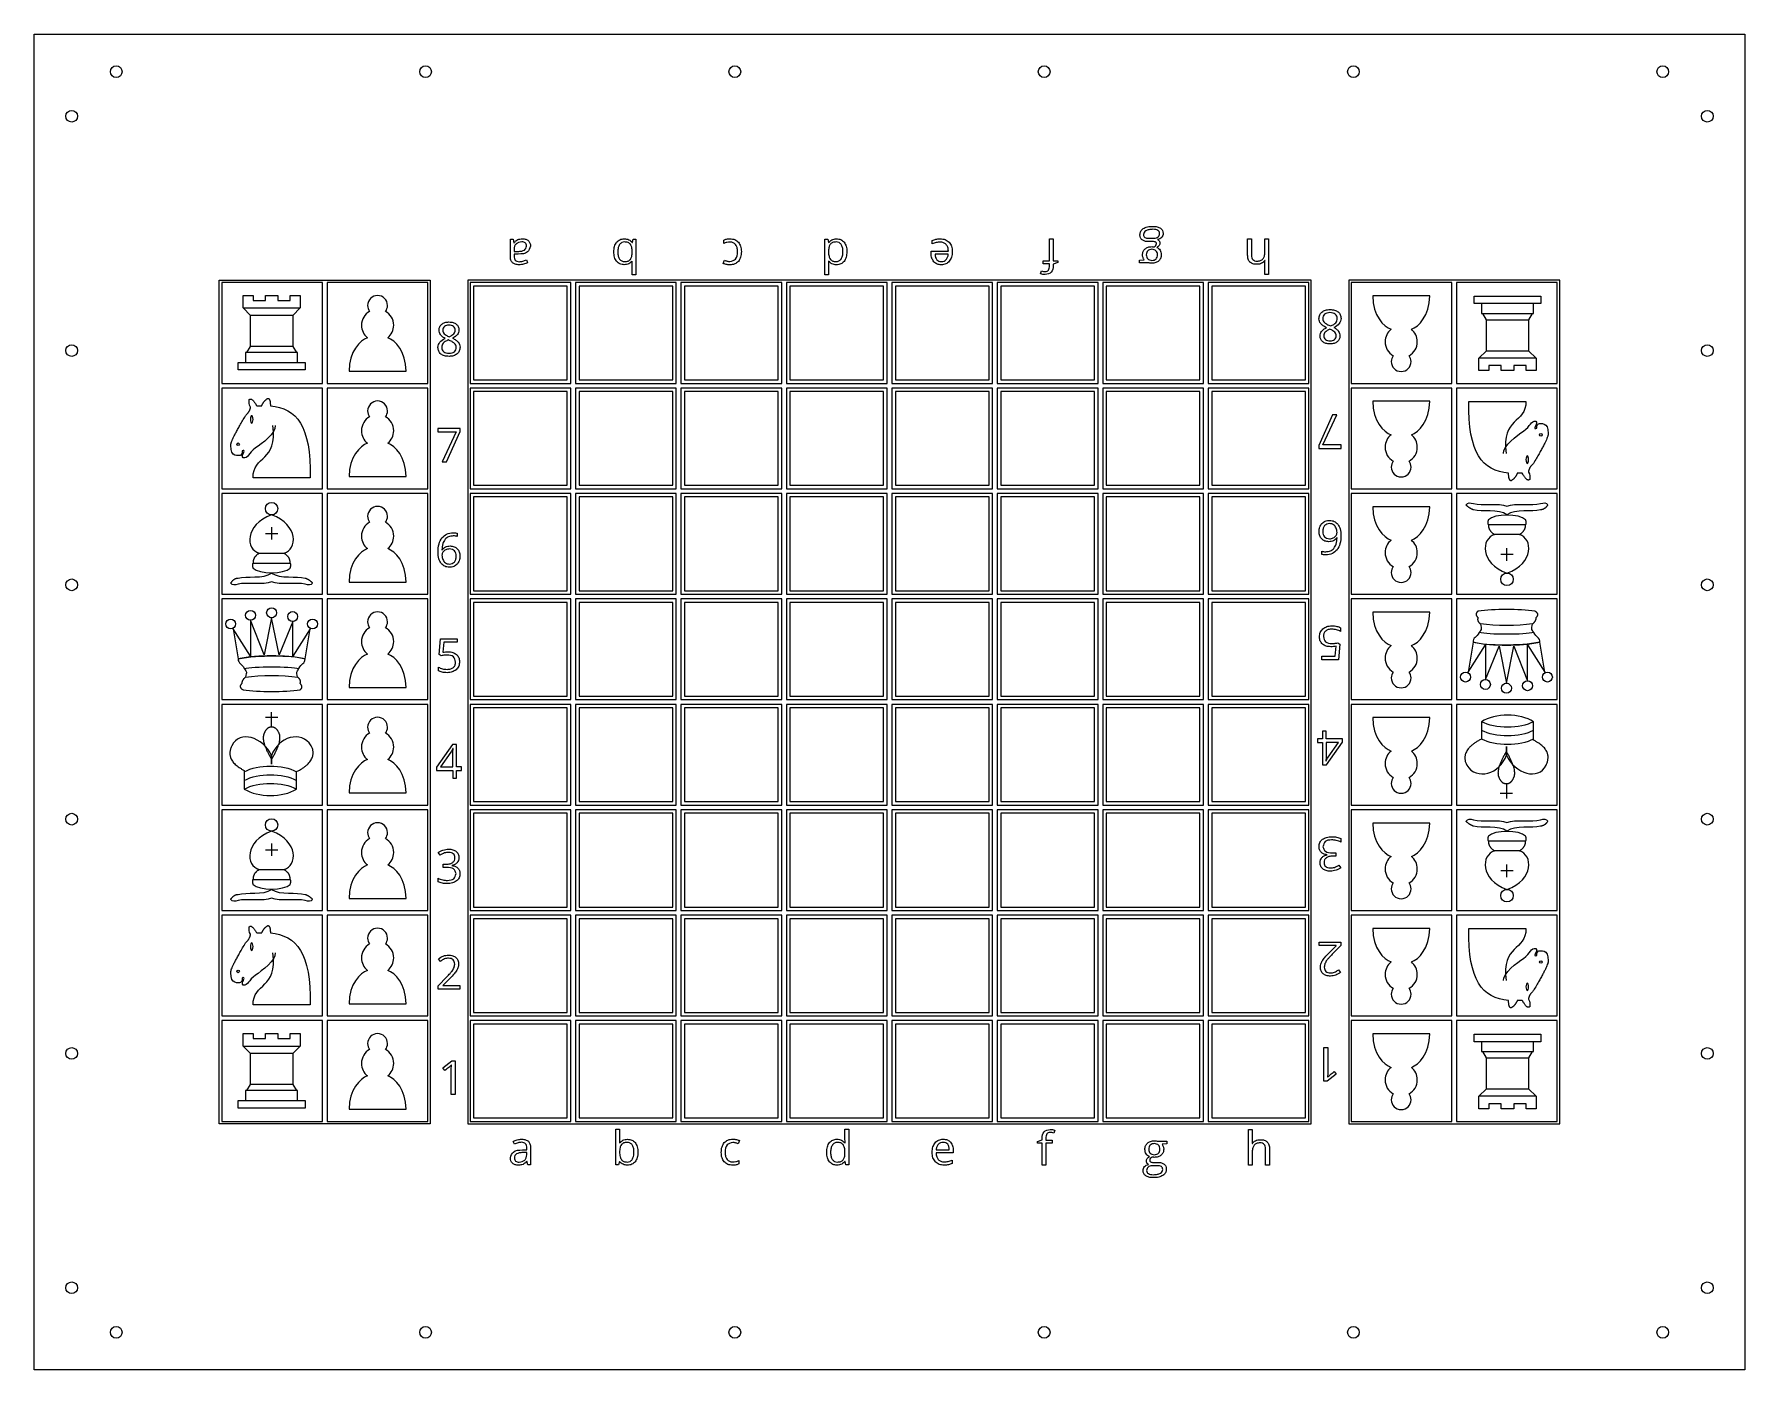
# Model space of a CAD drawing. Header units: millimetres. Extents: x 0 to 730, y -10 to 560.
import ezdxf

# ---------------------------------------------------------------- set-up
doc = ezdxf.new("R2010")
doc.units = ezdxf.units.MM
doc.layers.get('0').update_dxf_attribs({"linetype": 'CONTINUOUS'})

msp = doc.modelspace()

# ---------------------------------------------------------------- linework, layer by layer
for p, q in [((203.2, 472.48), (204.4, 472.48)), ((203.2, 465.18), (203.2, 472.48)), ((204.4, 472.48), (204.72, 470.97)), ((204.72, 470.97), (204.8, 470.97)), ((204.82, 468.19), (204.82, 467.22)), ((204.82, 467.22), (206.44, 467.29)), ((255.17, 471.11), (255.29, 471.11)), ((255.29, 471.11), (255.63, 472.48)), ((255.63, 472.48), (256.79, 472.48)), ((256.79, 472.48), (256.79, 457.29)), ((294.23, 470.69), (294.23, 472.12)), ((337.39, 457.29), (337.39, 472.48)), ((337.39, 472.48), (338.7, 472.48)), ((338.7, 472.48), (338.92, 471.05)), ((338.92, 471.05), (339.01, 471.05)), ((339.01, 467.5), (339.01, 467.16)), ((382.77, 466.4), (382.77, 467.43)), ((382.77, 467.43), (390.13, 467.43)), ((383.22, 470.54), (383.22, 471.99)), ((433.25, 463.24), (433.25, 472.68)), ((433.25, 472.68), (434.88, 472.68)), ((434.88, 472.68), (434.88, 463.24)), ((477.35, 471.51), (475.46, 471.51)), ((475.97, 472.94), (477.92, 472.94)), ((517.84, 465.7), (517.84, 472.68)), ((517.84, 472.68), (519.47, 472.68)), ((519.47, 472.68), (519.47, 465.76)), ((525.17, 472.68), (526.79, 472.68)), ((525.17, 467.08), (525.17, 472.68)), ((526.79, 472.68), (526.79, 457.48)), ((206.6, 466.15), (204.78, 466.09)), ((204.78, 466.09), (204.78, 465.42)), ((210.07, 463.75), (210.58, 462.51)), ((255.25, 463.21), (255.17, 463.21)), ((255.17, 457.29), (255.17, 460.98)), ((294.08, 462.14), (294.57, 463.52)), ((338.9, 463.17), (338.97, 462.4)), ((339.03, 463.17), (338.9, 463.17)), ((338.97, 462.4), (339.01, 461.64)), ((339.01, 461.64), (339.01, 457.29)), ((390.09, 466.11), (384.49, 466.11)), ((430.53, 463.24), (433.25, 463.24)), ((430.53, 461.98), (430.53, 463.24)), ((433.25, 461.98), (430.53, 461.98)), ((433.25, 461.28), (433.25, 461.98)), ((434.88, 463.24), (436.79, 463.24)), ((436.79, 462.5), (434.88, 461.92)), ((434.88, 461.92), (434.88, 461.33)), ((436.79, 463.24), (436.79, 462.5)), ((471.71, 463.51), (473.69, 463.74)), ((471.71, 462.48), (471.71, 463.51)), ((475.42, 462.48), (471.71, 462.48)), ((525.25, 463.46), (525.15, 463.46)), ((525.17, 457.48), (525.17, 462.08)), ((256.79, 457.29), (255.17, 457.29)), ((339.01, 457.29), (337.39, 457.29)), ((429.44, 457.73), (429.86, 459.02)), ((526.79, 457.48), (525.17, 457.48)), ((89.14, 448.47), (93.37, 448.47)), ((89.14, 443.18), (89.14, 448.47)), ((93.37, 448.47), (93.37, 446.36)), ((93.37, 446.36), (98.67, 446.36)), ((98.67, 446.36), (98.67, 448.47)), ((98.67, 448.47), (103.96, 448.47)), ((103.96, 448.47), (103.96, 446.36)), ((103.96, 446.36), (109.25, 446.36)), ((109.25, 446.36), (109.25, 448.47)), ((109.25, 448.47), (113.48, 448.47)), ((113.48, 448.47), (113.48, 443.18)), ((595.54, 448.33), (571.2, 448.33)), ((92.32, 440.01), (89.14, 443.18)), ((89.14, 443.18), (113.48, 443.18)), ((92.32, 426.78), (92.32, 440.01)), ((110.31, 440.01), (92.32, 440.01)), ((113.48, 443.18), (110.31, 440.01)), ((110.31, 440.01), (110.31, 426.78)), ((619.74, 438.13), (618.15, 440.78)), ((618.15, 440.78), (639.32, 440.78)), ((619.74, 424.9), (619.74, 438.13)), ((619.74, 438.13), (637.73, 438.13)), ((639.32, 440.78), (637.73, 438.13)), ((637.73, 438.13), (637.73, 424.9)), ((90.73, 424.13), (92.32, 426.78)), ((111.9, 424.13), (90.73, 424.13)), ((110.31, 426.78), (92.32, 426.78)), ((110.31, 426.78), (111.9, 424.13)), ((616.56, 421.73), (619.74, 424.9)), ((619.74, 424.9), (637.73, 424.9)), ((637.73, 424.9), (640.9, 421.73)), ((134.36, 416.2), (158.7, 416.2)), ((616.56, 416.44), (616.56, 421.73)), ((640.9, 421.73), (616.56, 421.73)), ((620.8, 416.44), (616.56, 416.44)), ((620.8, 418.55), (620.8, 416.44)), ((626.09, 418.55), (620.8, 418.55)), ((626.09, 416.44), (626.09, 418.55)), ((631.38, 416.44), (626.09, 416.44)), ((631.38, 418.55), (631.38, 416.44)), ((636.67, 418.55), (631.38, 418.55)), ((636.67, 416.44), (636.67, 418.55)), ((640.9, 416.44), (636.67, 416.44)), ((640.9, 421.73), (640.9, 416.44)), ((595.54, 403.33), (571.2, 403.33)), ((612.27, 403.3), (636.62, 403.3)), ((94.96, 401.42), (97.08, 401.42)), ((635.03, 372.61), (632.91, 372.61)), ((117.72, 370.72), (93.37, 370.72)), ((134.36, 371.2), (158.7, 371.2)), ((595.54, 358.33), (571.2, 358.33)), ((636.46, 350.65), (620.58, 350.65)), ((98.67, 346.95), (103.96, 346.95)), ((101.31, 349.6), (101.31, 344.3)), ((180.56, 347), (180.56, 345.59)), ((556, 345.08), (555.88, 345.08)), ((633.81, 346.42), (623.23, 346.42)), ((96.02, 338.48), (106.6, 338.48)), ((174, 339.92), (174.12, 339.92)), ((549.44, 338), (549.44, 339.41)), ((631.17, 337.95), (625.88, 337.95)), ((628.52, 335.3), (628.52, 340.6)), ((93.37, 334.25), (109.25, 334.25)), ((134.36, 326.2), (158.7, 326.2)), ((98.14, 295.07), (92.32, 309.89)), ((92.32, 309.89), (92.32, 294.54)), ((101.31, 310.95), (98.14, 295.07)), ((104.49, 295.07), (101.31, 310.95)), ((110.31, 309.36), (104.49, 295.07)), ((110.31, 294.54), (110.31, 309.36)), ((557.48, 306.71), (557.48, 305.14)), ((595.54, 313.33), (571.2, 313.33)), ((84.91, 306.18), (87.02, 293.48)), ((92.32, 294.54), (84.91, 306.18)), ((117.72, 306.18), (110.31, 294.54)), ((115.6, 293.48), (117.72, 306.18)), ((172.85, 295.3), (173.4, 301.98)), ((173.4, 301.98), (180.5, 301.98)), ((174.78, 300.5), (174.42, 296.2)), ((180.5, 300.5), (174.78, 300.5)), ((180.5, 301.98), (180.5, 300.5)), ((556.31, 300.23), (557.15, 299.7)), ((557.15, 299.7), (556.6, 293.02)), ((614.02, 300.47), (611.9, 287.77)), ((611.9, 287.77), (619.31, 299.41)), ((619.31, 299.41), (619.31, 284.59)), ((637.3, 284.06), (637.3, 299.41)), ((637.3, 299.41), (644.71, 287.77)), ((644.71, 287.77), (642.59, 300.47)), ((173.69, 294.77), (172.85, 295.3)), ((549.5, 294.5), (555.22, 294.5)), ((549.5, 293.02), (549.5, 294.5)), ((556.6, 293.02), (549.5, 293.02)), ((555.22, 294.5), (555.58, 298.8)), ((619.31, 284.59), (625.13, 298.88)), ((625.13, 298.88), (628.3, 283)), ((628.3, 283), (631.48, 298.88)), ((631.48, 298.88), (637.3, 284.06)), ((172.52, 288.29), (172.52, 289.86)), ((134.36, 281.2), (158.7, 281.2)), ((101.31, 264.69), (101.31, 270.65)), ((98.67, 268.53), (103.96, 268.53)), ((595.54, 268.33), (571.2, 268.33)), ((617.67, 266.6), (617.67, 259.2)), ((639.9, 258.67), (639.9, 266.6)), ((551.34, 257.73), (551.34, 252.99)), ((556.67, 257.73), (551.34, 257.73)), ((552.2, 251.39), (556.67, 257.73)), ((628.25, 256.02), (628.25, 252.32)), ((628.25, 252.32), (628.25, 256.02)), ((101.31, 248.42), (101.31, 252.13)), ((101.31, 252.13), (101.31, 248.42)), ((177.8, 253.61), (173.33, 247.27)), ((178.66, 247.27), (178.66, 252.01)), ((178.75, 255.17), (178.67, 255.17)), ((551.25, 249.83), (551.33, 249.83)), ((89.67, 245.78), (89.67, 237.84)), ((111.9, 237.84), (111.9, 245.25)), ((173.33, 247.27), (178.66, 247.27)), ((134.36, 236.2), (158.7, 236.2)), ((630.9, 235.91), (625.61, 235.91)), ((628.25, 239.75), (628.25, 233.8)), ((595.54, 223.33), (571.2, 223.33)), ((98.67, 211.95), (103.96, 211.95)), ((101.31, 214.6), (101.31, 209.3)), ((557.65, 216.73), (557.65, 215.19)), ((636.46, 215.65), (620.58, 215.65)), ((173.25, 209.64), (172.43, 210.73)), ((174.51, 204.39), (174.51, 205.8)), ((174.51, 205.8), (175.94, 205.8)), ((178.29, 205.24), (178.29, 205.16)), ((551.71, 209.76), (551.71, 209.84)), ((555.49, 209.2), (554.06, 209.2)), ((554.08, 210.61), (555.49, 210.61)), ((555.49, 210.61), (555.49, 209.2)), ((556.75, 205.36), (557.57, 204.27)), ((633.81, 211.42), (623.23, 211.42)), ((628.52, 200.3), (628.52, 205.6)), ((93.37, 199.25), (109.25, 199.25)), ((96.02, 203.48), (106.6, 203.48)), ((172.35, 198.27), (172.35, 199.81)), ((175.92, 204.39), (174.51, 204.39)), ((631.17, 202.95), (625.88, 202.95)), ((134.36, 191.2), (158.7, 191.2)), ((94.96, 176.42), (97.08, 176.42)), ((595.54, 178.33), (571.2, 178.33)), ((612.27, 178.3), (636.62, 178.3)), ((548.3, 171.01), (548.3, 172.49)), ((548.3, 172.49), (557.68, 172.49)), ((555.64, 171.01), (548.3, 171.01)), ((552.52, 167.86), (555.64, 170.93)), ((557.68, 171.11), (553.92, 167.32)), ((555.64, 170.93), (555.64, 171.01)), ((557.68, 172.49), (557.68, 171.11)), ((173.36, 164.27), (172.5, 165.38)), ((556.64, 160.73), (557.5, 159.62)), ((172.32, 153.89), (176.08, 157.68)), ((172.32, 152.51), (172.32, 153.89)), ((177.48, 157.14), (174.36, 154.07)), ((174.36, 154.07), (174.36, 153.99)), ((174.36, 153.99), (181.7, 153.99)), ((181.7, 153.99), (181.7, 152.51)), ((134.36, 146.2), (158.7, 146.2)), ((181.7, 152.51), (172.32, 152.51)), ((635.03, 147.61), (632.91, 147.61)), ((117.72, 145.72), (93.37, 145.72)), ((89.14, 133.47), (93.37, 133.47)), ((89.14, 128.18), (89.14, 133.47)), ((93.37, 133.47), (93.37, 131.36)), ((98.67, 133.47), (103.96, 133.47)), ((98.67, 131.36), (98.67, 133.47)), ((103.96, 133.47), (103.96, 131.36)), ((109.25, 133.47), (113.48, 133.47)), ((109.25, 131.36), (109.25, 133.47)), ((113.48, 133.47), (113.48, 128.18)), ((595.54, 133.33), (571.2, 133.33)), ((89.14, 128.18), (113.48, 128.18)), ((92.32, 125.01), (89.14, 128.18)), ((110.31, 125.01), (92.32, 125.01)), ((92.32, 111.78), (92.32, 125.01)), ((93.37, 131.36), (98.67, 131.36)), ((103.96, 131.36), (109.25, 131.36)), ((113.48, 128.18), (110.31, 125.01)), ((110.31, 125.01), (110.31, 111.78)), ((550.4, 113.21), (550.4, 127.49)), ((550.4, 127.49), (552.02, 127.49)), ((552.02, 127.49), (552.02, 117.31)), ((619.74, 123.13), (618.15, 125.78)), ((618.15, 125.78), (639.32, 125.78)), ((639.32, 125.78), (637.73, 123.13)), ((174.42, 118.87), (178.2, 121.79)), ((175.28, 117.75), (174.42, 118.87)), ((177.98, 107.51), (177.98, 117.69)), ((178.2, 121.79), (179.6, 121.79)), ((179.6, 121.79), (179.6, 107.51)), ((554.72, 117.25), (555.58, 116.13)), ((619.74, 109.9), (619.74, 123.13)), ((619.74, 123.13), (637.73, 123.13)), ((637.73, 123.13), (637.73, 109.9)), ((90.73, 109.13), (92.32, 111.78)), ((110.31, 111.78), (92.32, 111.78)), ((110.31, 111.78), (111.9, 109.13)), ((551.8, 113.21), (550.4, 113.21)), ((555.58, 116.13), (551.8, 113.21)), ((616.56, 106.73), (619.74, 109.9)), ((619.74, 109.9), (637.73, 109.9)), ((637.73, 109.9), (640.9, 106.73)), ((111.9, 109.13), (90.73, 109.13)), ((179.6, 107.51), (177.98, 107.51)), ((616.56, 101.44), (616.56, 106.73)), ((640.9, 106.73), (616.56, 106.73)), ((626.09, 103.55), (620.8, 103.55)), ((620.8, 103.55), (620.8, 101.44)), ((626.09, 101.44), (626.09, 103.55)), ((636.67, 103.55), (631.38, 103.55)), ((631.38, 103.55), (631.38, 101.44)), ((636.67, 101.44), (636.67, 103.55)), ((640.9, 106.73), (640.9, 101.44)), ((134.36, 101.2), (158.7, 101.2)), ((620.8, 101.44), (616.56, 101.44)), ((631.38, 101.44), (626.09, 101.44)), ((640.9, 101.44), (636.67, 101.44)), ((248.21, 92.71), (249.83, 92.71)), ((248.21, 77.52), (248.21, 92.71)), ((249.83, 92.71), (249.83, 89.02)), ((300.92, 87.86), (300.43, 86.48)), ((345.99, 88.36), (345.99, 92.71)), ((345.99, 92.71), (347.61, 92.71)), ((346.03, 87.6), (345.99, 88.36)), ((346.1, 86.83), (346.03, 87.6)), ((347.61, 92.71), (347.61, 77.52)), ((428.21, 87.5), (430.12, 88.08)), ((430.12, 88.08), (430.12, 88.67)), ((431.75, 88.72), (431.75, 88.02)), ((431.75, 88.02), (434.47, 88.02)), ((434.47, 88.02), (434.47, 86.76)), ((435.56, 92.27), (435.14, 90.98)), ((518.21, 77.32), (518.21, 92.52)), ((518.21, 92.52), (519.83, 92.52)), ((519.83, 92.52), (519.83, 87.92)), ((204.93, 86.25), (204.42, 87.49)), ((208.4, 83.85), (210.22, 83.91)), ((210.18, 82.78), (208.56, 82.71)), ((210.18, 81.81), (210.18, 82.78)), ((210.22, 83.91), (210.22, 84.58)), ((211.8, 84.82), (211.8, 77.52)), ((249.75, 86.79), (249.83, 86.79)), ((345.97, 86.83), (346.1, 86.83)), ((345.99, 82.5), (345.99, 82.84)), ((392.23, 82.57), (384.87, 82.57)), ((384.91, 83.89), (390.51, 83.89)), ((392.23, 83.6), (392.23, 82.57)), ((428.21, 86.76), (428.21, 87.5)), ((430.12, 86.76), (428.21, 86.76)), ((430.12, 77.32), (430.12, 86.76)), ((434.47, 86.76), (431.75, 86.76)), ((431.75, 86.76), (431.75, 77.32)), ((479.58, 87.52), (483.29, 87.52)), ((483.29, 86.49), (481.31, 86.26)), ((483.29, 87.52), (483.29, 86.49)), ((519.75, 86.54), (519.85, 86.54)), ((519.83, 82.92), (519.83, 77.32)), ((525.53, 77.32), (525.53, 84.24)), ((527.16, 84.3), (527.16, 77.32)), ((210.28, 79.03), (210.2, 79.03)), ((210.6, 77.52), (210.28, 79.03)), ((211.8, 77.52), (210.6, 77.52)), ((249.37, 77.52), (248.21, 77.52)), ((249.71, 78.89), (249.37, 77.52)), ((249.83, 78.89), (249.71, 78.89)), ((300.77, 79.31), (300.77, 77.88)), ((346.08, 78.95), (345.99, 78.95)), ((346.3, 77.52), (346.08, 78.95)), ((347.61, 77.52), (346.3, 77.52)), ((391.78, 79.46), (391.78, 78.01)), ((431.75, 77.32), (430.12, 77.32)), ((479.03, 77.06), (477.08, 77.06)), ((477.65, 78.49), (479.54, 78.49)), ((519.83, 77.32), (518.21, 77.32)), ((527.16, 77.32), (525.53, 77.32))]:
    msp.add_line(p, q)
for points in [[(730, -10), (0, -10), (0, 560), (730, 560)], [(169, 455), (169, 95), (79, 95), (79, 455)], [(123, 411), (123, 454), (80, 454), (80, 411)], [(125, 454), (125, 411), (168, 411), (168, 454)], [(545, 95), (545, 455), (185, 455), (185, 95)], [(229, 454), (186, 454), (186, 411), (229, 411)], [(274, 454), (231, 454), (231, 411), (274, 411)], [(319, 454), (276, 454), (276, 411), (319, 411)], [(364, 454), (321, 454), (321, 411), (364, 411)], [(366, 411), (409, 411), (409, 454), (366, 454)], [(411, 454), (411, 411), (454, 411), (454, 454)], [(499, 411), (499, 454), (456, 454), (456, 411)], [(544, 454), (501, 454), (501, 411), (544, 411)], [(651, 95), (651, 455), (561, 455), (561, 95)], [(605, 454), (562, 454), (562, 411), (605, 411)], [(650, 454), (607, 454), (607, 411), (650, 411)], [(187.5, 412.5), (227.5, 412.5), (227.5, 452.5), (187.5, 452.5)], [(272.5, 412.5), (272.5, 452.5), (232.5, 452.5), (232.5, 412.5)], [(277.5, 412.5), (317.5, 412.5), (317.5, 452.5), (277.5, 452.5)], [(362.5, 452.5), (322.5, 452.5), (322.5, 412.5), (362.5, 412.5)], [(367.5, 412.5), (407.5, 412.5), (407.5, 452.5), (367.5, 452.5)], [(452.5, 412.5), (452.5, 452.5), (412.5, 452.5), (412.5, 412.5)], [(457.5, 452.5), (457.5, 412.5), (497.5, 412.5), (497.5, 452.5)], [(542.5, 452.5), (502.5, 452.5), (502.5, 412.5), (542.5, 412.5)], [(643.02, 445.01), (614.45, 445.01), (614.45, 448.19), (643.02, 448.19)], [(639.85, 440.78), (639.85, 445.01), (617.62, 445.01), (617.62, 440.78)], [(90.2, 419.9), (112.42, 419.9), (112.42, 424.13), (90.2, 424.13)], [(87.02, 419.9), (115.6, 419.9), (115.6, 416.73), (87.02, 416.73)], [(80, 366), (123, 366), (123, 409), (80, 409)], [(125, 366), (168, 366), (168, 409), (125, 409)], [(186, 366), (229, 366), (229, 409), (186, 409)], [(274, 366), (274, 409), (231, 409), (231, 366)], [(319, 409), (276, 409), (276, 366), (319, 366)], [(321, 366), (364, 366), (364, 409), (321, 409)], [(409, 366), (409, 409), (366, 409), (366, 366)], [(411, 366), (454, 366), (454, 409), (411, 409)], [(499, 366), (499, 409), (456, 409), (456, 366)], [(544, 409), (501, 409), (501, 366), (544, 366)], [(562, 409), (562, 366), (605, 366), (605, 409)], [(607, 409), (607, 366), (650, 366), (650, 409)], [(187.5, 367.5), (227.5, 367.5), (227.5, 407.5), (187.5, 407.5)], [(232.5, 407.5), (232.5, 367.5), (272.5, 367.5), (272.5, 407.5)], [(317.5, 407.5), (277.5, 407.5), (277.5, 367.5), (317.5, 367.5)], [(322.5, 367.5), (362.5, 367.5), (362.5, 407.5), (322.5, 407.5)], [(407.5, 367.5), (407.5, 407.5), (367.5, 407.5), (367.5, 367.5)], [(412.5, 407.5), (412.5, 367.5), (452.5, 367.5), (452.5, 407.5)], [(457.5, 407.5), (457.5, 367.5), (497.5, 367.5), (497.5, 407.5)], [(542.5, 367.5), (542.5, 407.5), (502.5, 407.5), (502.5, 367.5)], [(554.08, 397.49), (548.24, 384.5), (548.24, 383.21), (557.74, 383.21), (557.74, 384.7), (549.96, 384.7), (555.88, 397.49)], [(172.26, 391.79), (172.26, 390.3), (180.04, 390.3), (174.12, 377.51), (175.92, 377.51), (181.76, 390.5), (181.76, 391.79)], [(123, 364), (80, 364), (80, 321), (123, 321)], [(125, 321), (168, 321), (168, 364), (125, 364)], [(229, 364), (186, 364), (186, 321), (229, 321)], [(227.5, 362.5), (187.5, 362.5), (187.5, 322.5), (227.5, 322.5)], [(231, 321), (274, 321), (274, 364), (231, 364)], [(272.5, 322.5), (272.5, 362.5), (232.5, 362.5), (232.5, 322.5)], [(319, 321), (319, 364), (276, 364), (276, 321)], [(317.5, 362.5), (277.5, 362.5), (277.5, 322.5), (317.5, 322.5)], [(364, 364), (321, 364), (321, 321), (364, 321)], [(362.5, 362.5), (322.5, 362.5), (322.5, 322.5), (362.5, 322.5)], [(409, 321), (409, 364), (366, 364), (366, 321)], [(407.5, 362.5), (367.5, 362.5), (367.5, 322.5), (407.5, 322.5)], [(454, 321), (454, 364), (411, 364), (411, 321)], [(412.5, 322.5), (452.5, 322.5), (452.5, 362.5), (412.5, 362.5)], [(456, 321), (499, 321), (499, 364), (456, 364)], [(457.5, 362.5), (457.5, 322.5), (497.5, 322.5), (497.5, 362.5)], [(544, 364), (501, 364), (501, 321), (544, 321)], [(502.5, 322.5), (542.5, 322.5), (542.5, 362.5), (502.5, 362.5)], [(562, 364), (562, 321), (605, 321), (605, 364)], [(607, 321), (650, 321), (650, 364), (607, 364)], [(123, 276), (123, 319), (80, 319), (80, 276)], [(125, 276), (168, 276), (168, 319), (125, 319)], [(229, 319), (186, 319), (186, 276), (229, 276)], [(187.5, 277.5), (227.5, 277.5), (227.5, 317.5), (187.5, 317.5)], [(231, 319), (231, 276), (274, 276), (274, 319)], [(232.5, 277.5), (272.5, 277.5), (272.5, 317.5), (232.5, 317.5)], [(319, 319), (276, 319), (276, 276), (319, 276)], [(317.5, 277.5), (317.5, 317.5), (277.5, 317.5), (277.5, 277.5)], [(364, 276), (364, 319), (321, 319), (321, 276)], [(362.5, 277.5), (362.5, 317.5), (322.5, 317.5), (322.5, 277.5)], [(409, 276), (409, 319), (366, 319), (366, 276)], [(407.5, 277.5), (407.5, 317.5), (367.5, 317.5), (367.5, 277.5)], [(411, 319), (411, 276), (454, 276), (454, 319)], [(412.5, 317.5), (412.5, 277.5), (452.5, 277.5), (452.5, 317.5)], [(499, 276), (499, 319), (456, 319), (456, 276)], [(457.5, 277.5), (497.5, 277.5), (497.5, 317.5), (457.5, 317.5)], [(544, 276), (544, 319), (501, 319), (501, 276)], [(542.5, 277.5), (542.5, 317.5), (502.5, 317.5), (502.5, 277.5)], [(605, 276), (605, 319), (562, 319), (562, 276)], [(650, 276), (650, 319), (607, 319), (607, 276)], [(123, 231), (123, 274), (80, 274), (80, 231)], [(125, 274), (125, 231), (168, 231), (168, 274)], [(229, 231), (229, 274), (186, 274), (186, 231)], [(187.5, 272.5), (187.5, 232.5), (227.5, 232.5), (227.5, 272.5)], [(274, 231), (274, 274), (231, 274), (231, 231)], [(272.5, 232.5), (272.5, 272.5), (232.5, 272.5), (232.5, 232.5)], [(319, 231), (319, 274), (276, 274), (276, 231)], [(317.5, 232.5), (317.5, 272.5), (277.5, 272.5), (277.5, 232.5)], [(364, 231), (364, 274), (321, 274), (321, 231)], [(362.5, 232.5), (362.5, 272.5), (322.5, 272.5), (322.5, 232.5)], [(366, 231), (409, 231), (409, 274), (366, 274)], [(367.5, 272.5), (367.5, 232.5), (407.5, 232.5), (407.5, 272.5)], [(411, 274), (411, 231), (454, 231), (454, 274)], [(412.5, 232.5), (452.5, 232.5), (452.5, 272.5), (412.5, 272.5)], [(456, 274), (456, 231), (499, 231), (499, 274)], [(457.5, 272.5), (457.5, 232.5), (497.5, 232.5), (497.5, 272.5)], [(501, 231), (544, 231), (544, 274), (501, 274)], [(502.5, 232.5), (542.5, 232.5), (542.5, 272.5), (502.5, 272.5)], [(605, 274), (562, 274), (562, 231), (605, 231)], [(650, 231), (650, 274), (607, 274), (607, 231)], [(182.33, 247.27), (180.19, 247.27), (180.19, 256.87), (178.47, 256.87), (171.69, 247.21), (171.69, 245.78), (178.66, 245.78), (178.66, 242.51), (180.19, 242.51), (180.19, 245.78), (182.33, 245.78)], [(547.67, 257.73), (549.81, 257.73), (549.81, 248.13), (551.53, 248.13), (558.31, 257.79), (558.31, 259.22), (551.34, 259.22), (551.34, 262.49), (549.81, 262.49), (549.81, 259.22), (547.67, 259.22)], [(80, 229), (80, 186), (123, 186), (123, 229)], [(168, 229), (125, 229), (125, 186), (168, 186)], [(186, 186), (229, 186), (229, 229), (186, 229)], [(187.5, 187.5), (227.5, 187.5), (227.5, 227.5), (187.5, 227.5)], [(231, 186), (274, 186), (274, 229), (231, 229)], [(272.5, 187.5), (272.5, 227.5), (232.5, 227.5), (232.5, 187.5)], [(319, 186), (319, 229), (276, 229), (276, 186)], [(277.5, 227.5), (277.5, 187.5), (317.5, 187.5), (317.5, 227.5)], [(321, 186), (364, 186), (364, 229), (321, 229)], [(362.5, 227.5), (322.5, 227.5), (322.5, 187.5), (362.5, 187.5)], [(409, 229), (366, 229), (366, 186), (409, 186)], [(407.5, 227.5), (367.5, 227.5), (367.5, 187.5), (407.5, 187.5)], [(411, 229), (411, 186), (454, 186), (454, 229)], [(412.5, 187.5), (452.5, 187.5), (452.5, 227.5), (412.5, 227.5)], [(456, 186), (499, 186), (499, 229), (456, 229)], [(457.5, 227.5), (457.5, 187.5), (497.5, 187.5), (497.5, 227.5)], [(544, 229), (501, 229), (501, 186), (544, 186)], [(502.5, 187.5), (542.5, 187.5), (542.5, 227.5), (502.5, 227.5)], [(562, 229), (562, 186), (605, 186), (605, 229)], [(607, 186), (650, 186), (650, 229), (607, 229)], [(123, 184), (80, 184), (80, 141), (123, 141)], [(168, 184), (125, 184), (125, 141), (168, 141)], [(229, 184), (186, 184), (186, 141), (229, 141)], [(227.5, 182.5), (187.5, 182.5), (187.5, 142.5), (227.5, 142.5)], [(231, 141), (274, 141), (274, 184), (231, 184)], [(232.5, 142.5), (272.5, 142.5), (272.5, 182.5), (232.5, 182.5)], [(276, 141), (319, 141), (319, 184), (276, 184)], [(317.5, 182.5), (277.5, 182.5), (277.5, 142.5), (317.5, 142.5)], [(364, 184), (321, 184), (321, 141), (364, 141)], [(362.5, 182.5), (322.5, 182.5), (322.5, 142.5), (362.5, 142.5)], [(409, 141), (409, 184), (366, 184), (366, 141)], [(407.5, 142.5), (407.5, 182.5), (367.5, 182.5), (367.5, 142.5)], [(454, 141), (454, 184), (411, 184), (411, 141)], [(452.5, 142.5), (452.5, 182.5), (412.5, 182.5), (412.5, 142.5)], [(499, 141), (499, 184), (456, 184), (456, 141)], [(497.5, 142.5), (497.5, 182.5), (457.5, 182.5), (457.5, 142.5)], [(544, 184), (501, 184), (501, 141), (544, 141)], [(542.5, 182.5), (502.5, 182.5), (502.5, 142.5), (542.5, 142.5)], [(562, 141), (605, 141), (605, 184), (562, 184)], [(650, 184), (607, 184), (607, 141), (650, 141)], [(123, 96), (123, 139), (80, 139), (80, 96)], [(125, 96), (168, 96), (168, 139), (125, 139)], [(186, 96), (229, 96), (229, 139), (186, 139)], [(274, 139), (231, 139), (231, 96), (274, 96)], [(276, 139), (276, 96), (319, 96), (319, 139)], [(321, 139), (321, 96), (364, 96), (364, 139)], [(366, 139), (366, 96), (409, 96), (409, 139)], [(411, 96), (454, 96), (454, 139), (411, 139)], [(499, 96), (499, 139), (456, 139), (456, 96)], [(544, 139), (501, 139), (501, 96), (544, 96)], [(562, 96), (605, 96), (605, 139), (562, 139)], [(607, 139), (607, 96), (650, 96), (650, 139)], [(187.5, 97.5), (227.5, 97.5), (227.5, 137.5), (187.5, 137.5)], [(272.5, 97.5), (272.5, 137.5), (232.5, 137.5), (232.5, 97.5)], [(277.5, 97.5), (317.5, 97.5), (317.5, 137.5), (277.5, 137.5)], [(362.5, 137.5), (322.5, 137.5), (322.5, 97.5), (362.5, 97.5)], [(367.5, 97.5), (407.5, 97.5), (407.5, 137.5), (367.5, 137.5)], [(452.5, 137.5), (412.5, 137.5), (412.5, 97.5), (452.5, 97.5)], [(497.5, 97.5), (497.5, 137.5), (457.5, 137.5), (457.5, 97.5)], [(542.5, 137.5), (502.5, 137.5), (502.5, 97.5), (542.5, 97.5)], [(643.02, 133.19), (643.02, 130.01), (614.45, 130.01), (614.45, 133.19)], [(639.85, 125.78), (639.85, 130.01), (617.62, 130.01), (617.62, 125.78)], [(115.6, 101.72), (87.02, 101.72), (87.02, 104.9), (115.6, 104.9)], [(90.2, 104.9), (112.42, 104.9), (112.42, 109.13), (90.2, 109.13)]]:
    msp.add_lwpolyline(points, close=True)
for centre in [(35, 544), (167, 544), (299, 544), (431, 544), (563, 544), (695, 544), (16, 525), (714, 525), (16, 425), (714, 425), (16, 325), (714, 325), (16, 225), (714, 225), (16, 125), (714, 125), (16, 25), (714, 25), (35, 6), (167, 6), (299, 6), (431, 6), (563, 6), (695, 6)]:
    msp.add_circle(centre, 2.5)
at = {"extrusion": (0, 0, -1)}
for centre, radius, start, end in [((-642.97, 389.01), 0.529, 0, 180), ((-642.97, 389.01), 0.529, -180, 0), ((-87.02, 385.01), 0.529, 0, 180), ((-87.02, 385.01), 0.529, -180, 0), ((-101.31, 357.53), 2.65, 0, 180), ((-101.31, 357.53), 2.65, -180, 0), ((-628.52, 327.37), 2.65, 0, 180), ((-628.52, 327.37), 2.65, -180, 0), ((-92.32, 312), 2.12, 0, 180), ((-101.31, 313.06), 2.12, 0, 180), ((-83.85, 308.3), 2.12, 0, 180), ((-83.85, 308.3), 2.12, -180, 0), ((-92.32, 312), 2.12, -180, 0), ((-101.31, 313.06), 2.12, -180, 0), ((-110.31, 311.48), 2.12, 0, 180), ((-110.31, 311.48), 2.12, -180, 0), ((-118.77, 308.3), 2.12, 0, 180), ((-118.77, 308.3), 2.12, -180, 0), ((-610.84, 285.65), 2.12, 0, 180), ((-610.84, 285.65), 2.12, -180, 0), ((-645.77, 285.65), 2.12, 0, 180), ((-645.77, 285.65), 2.12, -180, 0), ((-619.31, 282.48), 2.12, 0, 180), ((-619.31, 282.48), 2.12, -180, 0), ((-628.3, 280.89), 2.12, 0, 180), ((-628.3, 280.89), 2.12, -180, 0), ((-637.3, 281.95), 2.12, 0, 180), ((-637.3, 281.95), 2.12, -180, 0), ((-101.31, 222.53), 2.65, 0, 180), ((-101.31, 222.53), 2.65, -180, 0), ((-628.52, 192.37), 2.65, 0, 180), ((-628.52, 192.37), 2.65, -180, 0), ((-642.97, 164.01), 0.529, 0, 180), ((-642.97, 164.01), 0.529, -180, 0), ((-87.02, 160.01), 0.529, 0, 180), ((-87.02, 160.01), 0.529, -180, 0)]:
    msp.add_arc(centre, radius, start, end, dxfattribs=at)
for centre, major_axis in [((92.85, 395.6), (0, 1.59)), ((92.85, 395.6), (0, 1.59)), ((637.15, 378.43), (0, -1.59)), ((637.15, 378.43), (0, -1.59)), ((92.85, 170.6), (0, 1.59)), ((92.85, 170.6), (0, 1.59)), ((637.15, 153.43), (0, -1.59)), ((637.15, 153.43), (0, -1.59))]:
    msp.add_ellipse(centre, major_axis=major_axis, ratio=0.333333, start_param=-1.570796, end_param=4.712389)
for points, knots in [([(471.88, 474.34), (471.93, 474.9), (472.04, 475.99), (472.88, 476.7), (473.3, 477.06)], [0, 0, 0, 0, 0.1608858, 0.3172919, 0.3172919, 0.3172919, 0.3172919]), ([(473.3, 477.06), (473.87, 477.33), (475.17, 477.95), (476.62, 477.97), (477.44, 477.99)], [0, 0, 0, 0, 0.1880278, 0.4287708, 0.4287708, 0.4287708, 0.4287708]), ([(474.39, 476.12), (474.11, 475.91), (473.55, 475.49), (473.46, 474.81), (473.41, 474.48)], [0, 0, 0, 0, 0.1026849, 0.1990168, 0.1990168, 0.1990168, 0.1990168]), ([(477.42, 476.73), (476.82, 476.72), (475.77, 476.71), (474.8, 476.3), (474.39, 476.12)], [0, 0, 0, 0, 0.1784176, 0.3112135, 0.3112135, 0.3112135, 0.3112135]), ([(479.52, 476.28), (479.23, 476.41), (478.56, 476.71), (477.83, 476.72), (477.42, 476.73)], [0, 0, 0, 0, 0.0953911, 0.2170239, 0.2170239, 0.2170239, 0.2170239]), ([(477.44, 477.99), (478.07, 477.97), (479.2, 477.95), (480.21, 477.43), (480.66, 477.21)], [0, 0, 0, 0, 0.185976, 0.3351499, 0.3351499, 0.3351499, 0.3351499]), ([(480.26, 474.97), (480.23, 475.24), (480.17, 475.78), (479.74, 476.12), (479.52, 476.28)], [0, 0, 0, 0, 0.0782102, 0.1561259, 0.1561259, 0.1561259, 0.1561259]), ([(479.64, 473.47), (479.82, 473.67), (480.2, 474.1), (480.24, 474.67), (480.26, 474.97)], [0, 0, 0, 0, 0.0788417, 0.1669017, 0.1669017, 0.1669017, 0.1669017]), ([(480.66, 477.21), (480.99, 476.92), (481.66, 476.33), (481.75, 475.44), (481.79, 474.99)], [0, 0, 0, 0, 0.1270758, 0.2571027, 0.2571027, 0.2571027, 0.2571027]), ([(481.79, 474.99), (481.77, 474.68), (481.72, 474.06), (481.35, 473.56), (481.17, 473.31)], [0, 0, 0, 0, 0.0917542, 0.1819845, 0.1819845, 0.1819845, 0.1819845]), ([(204.8, 470.97), (205.05, 471.27), (205.5, 471.81), (206.12, 472.17), (206.39, 472.32)], [0, 0, 0, 0, 0.1159348, 0.2108343, 0.2108343, 0.2108343, 0.2108343]), ([(205.68, 470.53), (205.43, 470.21), (204.89, 469.52), (204.84, 468.65), (204.82, 468.19)], [0, 0, 0, 0, 0.1191805, 0.2543728, 0.2543728, 0.2543728, 0.2543728]), ([(208.05, 471.36), (207.59, 471.34), (206.71, 471.29), (206.01, 470.77), (205.68, 470.53)], [0, 0, 0, 0, 0.1364879, 0.2565441, 0.2565441, 0.2565441, 0.2565441]), ([(206.39, 472.32), (206.69, 472.43), (207.33, 472.65), (208.01, 472.67), (208.38, 472.68)], [0, 0, 0, 0, 0.0932075, 0.2026253, 0.2026253, 0.2026253, 0.2026253]), ([(206.44, 467.29), (207, 467.31), (207.96, 467.35), (208.85, 467.73), (209.22, 467.89)], [0, 0, 0, 0, 0.167108, 0.2868689, 0.2868689, 0.2868689, 0.2868689]), ([(211.79, 469.54), (211.45, 468.59), (210.63, 466.28), (208.09, 466.2), (206.6, 466.15)], [0, 0, 0, 0, 0.2784512, 0.678739, 0.678739, 0.678739, 0.678739]), ([(209.54, 470.9), (209.33, 471.03), (208.88, 471.33), (208.35, 471.35), (208.05, 471.36)], [0, 0, 0, 0, 0.0725053, 0.1582054, 0.1582054, 0.1582054, 0.1582054]), ([(208.38, 472.68), (208.87, 472.66), (209.78, 472.61), (210.53, 472.1), (210.88, 471.86)], [0, 0, 0, 0, 0.1441066, 0.2683635, 0.2683635, 0.2683635, 0.2683635]), ([(209.22, 467.89), (209.47, 468.1), (209.98, 468.54), (210.04, 469.21), (210.07, 469.56)], [0, 0, 0, 0, 0.0935924, 0.1938847, 0.1938847, 0.1938847, 0.1938847]), ([(210.07, 469.56), (210.06, 469.83), (210.03, 470.34), (209.69, 470.72), (209.54, 470.9)], [0, 0, 0, 0, 0.0788942, 0.1481678, 0.1481678, 0.1481678, 0.1481678]), ([(210.88, 471.86), (211.15, 471.55), (211.71, 470.88), (211.76, 470), (211.79, 469.54)], [0, 0, 0, 0, 0.1202025, 0.2557443, 0.2557443, 0.2557443, 0.2557443]), ([(247.39, 467.12), (247.41, 467.93), (247.47, 469.39), (248.22, 470.65), (248.56, 471.22)], [0, 0, 0, 0, 0.2360769, 0.4322686, 0.4322686, 0.4322686, 0.4322686]), ([(248.56, 471.22), (249, 471.65), (249.9, 472.52), (251.16, 472.63), (251.81, 472.68)], [0, 0, 0, 0, 0.177644, 0.3665446, 0.3665446, 0.3665446, 0.3665446]), ([(249.78, 470.23), (249.57, 469.8), (249.08, 468.82), (249.06, 467.72), (249.05, 467.1)], [0, 0, 0, 0, 0.1436114, 0.3248367, 0.3248367, 0.3248367, 0.3248367]), ([(252, 471.32), (251.54, 471.28), (250.66, 471.21), (250.06, 470.55), (249.78, 470.23)], [0, 0, 0, 0, 0.1331827, 0.2564131, 0.2564131, 0.2564131, 0.2564131]), ([(251.81, 472.68), (252.15, 472.67), (252.8, 472.64), (253.42, 472.41), (253.72, 472.29)], [0, 0, 0, 0, 0.1004396, 0.1958728, 0.1958728, 0.1958728, 0.1958728]), ([(254.42, 470.35), (254.11, 470.63), (253.43, 471.25), (252.51, 471.3), (252, 471.32)], [0, 0, 0, 0, 0.1220467, 0.2674015, 0.2674015, 0.2674015, 0.2674015]), ([(253.72, 472.29), (254, 472.15), (254.56, 471.85), (254.96, 471.36), (255.17, 471.11)], [0, 0, 0, 0, 0.0933341, 0.189018, 0.189018, 0.189018, 0.189018]), ([(255.17, 467.12), (255.16, 467.78), (255.15, 468.92), (254.63, 469.93), (254.42, 470.35)], [0, 0, 0, 0, 0.1943926, 0.3354313, 0.3354313, 0.3354313, 0.3354313]), ([(294.23, 472.12), (294.63, 472.29), (295.5, 472.64), (296.43, 472.66), (296.94, 472.68)], [0, 0, 0, 0, 0.1283191, 0.2781367, 0.2781367, 0.2781367, 0.2781367]), ([(296.98, 471.26), (296.52, 471.24), (295.58, 471.18), (294.69, 470.86), (294.23, 470.69)], [0, 0, 0, 0, 0.1362615, 0.2817435, 0.2817435, 0.2817435, 0.2817435]), ([(296.94, 472.68), (297.65, 472.63), (299.01, 472.55), (300.04, 471.67), (300.53, 471.25)], [0, 0, 0, 0, 0.2090155, 0.3958529, 0.3958529, 0.3958529, 0.3958529]), ([(299.33, 470.21), (299.02, 470.52), (298.38, 471.16), (297.46, 471.23), (296.98, 471.26)], [0, 0, 0, 0, 0.126529, 0.2661267, 0.2661267, 0.2661267, 0.2661267]), ([(300.13, 467.18), (300.11, 467.78), (300.08, 468.85), (299.57, 469.79), (299.33, 470.21)], [0, 0, 0, 0, 0.1754483, 0.3170617, 0.3170617, 0.3170617, 0.3170617]), ([(301.79, 467.2), (301.76, 466.38), (301.7, 464.88), (300.88, 463.62), (300.51, 463.05)], [0, 0, 0, 0, 0.2401923, 0.4417016, 0.4417016, 0.4417016, 0.4417016]), ([(300.53, 471.25), (300.89, 470.69), (301.7, 469.47), (301.76, 468), (301.79, 467.2)], [0, 0, 0, 0, 0.1970577, 0.4312572, 0.4312572, 0.4312572, 0.4312572]), ([(339.01, 471.05), (339.44, 471.52), (340.34, 472.51), (341.68, 472.62), (342.37, 472.68)], [0, 0, 0, 0, 0.186178, 0.3864812, 0.3864812, 0.3864812, 0.3864812]), ([(339.76, 470.42), (339.54, 470.03), (339.03, 469.14), (339.02, 468.1), (339.01, 467.5)], [0, 0, 0, 0, 0.1307041, 0.3051719, 0.3051719, 0.3051719, 0.3051719]), ([(342.17, 471.32), (341.67, 471.3), (340.76, 471.27), (340.07, 470.68), (339.76, 470.42)], [0, 0, 0, 0, 0.1451807, 0.2640646, 0.2640646, 0.2640646, 0.2640646]), ([(344.38, 470.28), (344.09, 470.58), (343.49, 471.21), (342.62, 471.29), (342.17, 471.32)], [0, 0, 0, 0, 0.1215576, 0.2523253, 0.2523253, 0.2523253, 0.2523253]), ([(342.37, 472.68), (343.02, 472.63), (344.28, 472.53), (345.19, 471.66), (345.63, 471.24)], [0, 0, 0, 0, 0.189439, 0.3656854, 0.3656854, 0.3656854, 0.3656854]), ([(345.13, 467.18), (345.12, 467.79), (345.09, 468.89), (344.6, 469.85), (344.38, 470.28)], [0, 0, 0, 0, 0.1809142, 0.3223252, 0.3223252, 0.3223252, 0.3223252]), ([(345.63, 471.24), (345.97, 470.68), (346.71, 469.43), (346.76, 467.96), (346.79, 467.16)], [0, 0, 0, 0, 0.1944858, 0.4306575, 0.4306575, 0.4306575, 0.4306575]), ([(383.22, 471.99), (383.5, 472.1), (384.02, 472.32), (384.58, 472.45), (384.84, 472.52)], [0, 0, 0, 0, 0.0892471, 0.1708363, 0.1708363, 0.1708363, 0.1708363]), ([(386.63, 471.26), (386.05, 471.23), (384.88, 471.17), (383.78, 470.75), (383.22, 470.54)], [0, 0, 0, 0, 0.1722908, 0.3501384, 0.3501384, 0.3501384, 0.3501384]), ([(384.84, 472.52), (385.12, 472.57), (385.73, 472.67), (386.35, 472.68), (386.69, 472.68)], [0, 0, 0, 0, 0.0852006, 0.1854364, 0.1854364, 0.1854364, 0.1854364]), ([(389.18, 470.29), (388.83, 470.57), (388.09, 471.18), (387.13, 471.23), (386.63, 471.26)], [0, 0, 0, 0, 0.1312816, 0.2791958, 0.2791958, 0.2791958, 0.2791958]), ([(386.69, 472.68), (387.42, 472.63), (388.82, 472.54), (389.91, 471.66), (390.42, 471.23)], [0, 0, 0, 0, 0.2147807, 0.4095359, 0.4095359, 0.4095359, 0.4095359]), ([(390.13, 467.43), (390.09, 468), (390.03, 469.04), (389.44, 469.9), (389.18, 470.29)], [0, 0, 0, 0, 0.167844, 0.3066244, 0.3066244, 0.3066244, 0.3066244]), ([(390.42, 471.23), (390.82, 470.68), (391.68, 469.48), (391.75, 468.01), (391.79, 467.22)], [0, 0, 0, 0, 0.2008143, 0.4321179, 0.4321179, 0.4321179, 0.4321179]), ([(391.79, 467.22), (391.75, 466.42), (391.69, 464.94), (390.89, 463.69), (390.52, 463.11)], [0, 0, 0, 0, 0.2343403, 0.4370839, 0.4370839, 0.4370839, 0.4370839]), ([(472.8, 472.23), (472.53, 472.51), (471.97, 473.1), (471.91, 473.91), (471.88, 474.34)], [0, 0, 0, 0, 0.1129426, 0.2370286, 0.2370286, 0.2370286, 0.2370286]), ([(475.46, 471.51), (474.94, 471.52), (473.99, 471.55), (473.17, 472.02), (472.8, 472.23)], [0, 0, 0, 0, 0.1538422, 0.2790155, 0.2790155, 0.2790155, 0.2790155]), ([(472.98, 465.88), (473.02, 466.37), (473.1, 467.33), (473.75, 468.04), (474.06, 468.39)], [0, 0, 0, 0, 0.1439033, 0.2801111, 0.2801111, 0.2801111, 0.2801111]), ([(473.41, 474.48), (473.42, 474.22), (473.45, 473.74), (473.79, 473.42), (473.95, 473.28)], [0, 0, 0, 0, 0.074457, 0.1362094, 0.1362094, 0.1362094, 0.1362094]), ([(473.95, 473.28), (474.2, 473.18), (474.85, 472.93), (475.55, 472.94), (475.97, 472.94)], [0, 0, 0, 0, 0.0814777, 0.2066935, 0.2066935, 0.2066935, 0.2066935]), ([(474.06, 468.39), (474.47, 468.66), (475.37, 469.25), (476.44, 469.3), (477.02, 469.33)], [0, 0, 0, 0, 0.1459405, 0.3156329, 0.3156329, 0.3156329, 0.3156329]), ([(476.97, 468.19), (476.28, 468.09), (474.91, 467.91), (474.71, 466.55), (474.6, 465.88)], [0, 0, 0, 0, 0.1866914, 0.3693973, 0.3693973, 0.3693973, 0.3693973]), ([(478.73, 467.61), (478.49, 467.78), (477.96, 468.14), (477.32, 468.17), (476.97, 468.19)], [0, 0, 0, 0, 0.0872425, 0.1889093, 0.1889093, 0.1889093, 0.1889093]), ([(477.02, 469.33), (477.17, 469.33), (477.47, 469.32), (477.77, 469.27), (477.92, 469.25)], [0, 0, 0, 0, 0.04632491, 0.09008067, 0.09008067, 0.09008067, 0.09008067]), ([(478.59, 471.29), (478.43, 471.36), (478.03, 471.51), (477.6, 471.51), (477.35, 471.51)], [0, 0, 0, 0, 0.0514774, 0.1264576, 0.1264576, 0.1264576, 0.1264576]), ([(477.92, 472.94), (478.26, 472.95), (478.88, 472.98), (479.4, 473.31), (479.64, 473.47)], [0, 0, 0, 0, 0.0991533, 0.1828217, 0.1828217, 0.1828217, 0.1828217]), ([(477.92, 469.25), (478.22, 469.43), (478.76, 469.75), (478.89, 470.36), (478.95, 470.64)], [0, 0, 0, 0, 0.0994075, 0.1802165, 0.1802165, 0.1802165, 0.1802165]), ([(478.95, 470.64), (478.93, 470.78), (478.91, 471.05), (478.69, 471.21), (478.59, 471.29)], [0, 0, 0, 0, 0.03959258, 0.07778507, 0.07778507, 0.07778507, 0.07778507]), ([(479.37, 465.91), (479.35, 466.25), (479.32, 466.89), (478.92, 467.38), (478.73, 467.61)], [0, 0, 0, 0, 0.0998967, 0.185573, 0.185573, 0.185573, 0.185573]), ([(480.08, 469.84), (479.95, 469.69), (479.67, 469.35), (479.3, 469.12), (479.09, 468.99)], [0, 0, 0, 0, 0.0593132, 0.1312411, 0.1312411, 0.1312411, 0.1312411]), ([(479.09, 468.99), (479.36, 468.85), (479.91, 468.57), (480.28, 468.08), (480.46, 467.82)], [0, 0, 0, 0, 0.0890007, 0.1816134, 0.1816134, 0.1816134, 0.1816134]), ([(481.17, 473.31), (480.93, 473.09), (480.43, 472.63), (479.77, 472.45), (479.43, 472.35)], [0, 0, 0, 0, 0.0953223, 0.2015588, 0.2015588, 0.2015588, 0.2015588]), ([(479.43, 472.35), (479.56, 472.28), (479.83, 472.14), (480.02, 471.9), (480.12, 471.78)], [0, 0, 0, 0, 0.04446271, 0.09039725, 0.09039725, 0.09039725, 0.09039725]), ([(480.39, 470.87), (480.38, 470.69), (480.36, 470.32), (480.17, 470), (480.08, 469.84)], [0, 0, 0, 0, 0.0558829, 0.1092636, 0.1092636, 0.1092636, 0.1092636]), ([(480.12, 471.78), (480.2, 471.64), (480.36, 471.36), (480.38, 471.04), (480.39, 470.87)], [0, 0, 0, 0, 0.04695493, 0.09583747, 0.09583747, 0.09583747, 0.09583747]), ([(480.46, 467.82), (480.62, 467.54), (480.93, 466.95), (480.97, 466.29), (480.99, 465.95)], [0, 0, 0, 0, 0.096396, 0.1968758, 0.1968758, 0.1968758, 0.1968758]), ([(204.12, 462.46), (203.85, 462.81), (203.25, 463.61), (203.21, 464.62), (203.2, 465.18)], [0, 0, 0, 0, 0.1304288, 0.2939265, 0.2939265, 0.2939265, 0.2939265]), ([(206.95, 461.61), (206.38, 461.62), (205.35, 461.65), (204.5, 462.21), (204.12, 462.46)], [0, 0, 0, 0, 0.1678021, 0.3009773, 0.3009773, 0.3009773, 0.3009773]), ([(204.78, 465.42), (204.79, 465.03), (204.8, 464.36), (205.16, 463.78), (205.32, 463.53)], [0, 0, 0, 0, 0.1116601, 0.19912, 0.19912, 0.19912, 0.19912]), ([(205.32, 463.53), (205.54, 463.36), (206.05, 462.96), (206.69, 462.94), (207.05, 462.92)], [0, 0, 0, 0, 0.0837992, 0.187638, 0.187638, 0.187638, 0.187638]), ([(208.84, 461.85), (208.53, 461.78), (207.91, 461.64), (207.27, 461.62), (206.95, 461.61)], [0, 0, 0, 0, 0.0960696, 0.1908651, 0.1908651, 0.1908651, 0.1908651]), ([(207.05, 462.92), (207.53, 462.97), (208.58, 463.07), (209.55, 463.51), (210.07, 463.75)], [0, 0, 0, 0, 0.143821, 0.3153793, 0.3153793, 0.3153793, 0.3153793]), ([(210.58, 462.51), (210.3, 462.38), (209.74, 462.1), (209.15, 461.93), (208.84, 461.85)], [0, 0, 0, 0, 0.0910863, 0.1859624, 0.1859624, 0.1859624, 0.1859624]), ([(248.55, 463.05), (248.21, 463.61), (247.46, 464.86), (247.41, 466.32), (247.39, 467.12)], [0, 0, 0, 0, 0.1945565, 0.4301189, 0.4301189, 0.4301189, 0.4301189]), ([(251.81, 461.61), (251.16, 461.66), (249.9, 461.75), (248.99, 462.63), (248.55, 463.05)], [0, 0, 0, 0, 0.1899959, 0.3665491, 0.3665491, 0.3665491, 0.3665491]), ([(249.05, 467.1), (249.06, 466.48), (249.08, 465.39), (249.57, 464.41), (249.78, 463.99)], [0, 0, 0, 0, 0.1832899, 0.323637, 0.323637, 0.323637, 0.323637]), ([(249.78, 463.99), (250.07, 463.69), (250.69, 463.06), (251.57, 463), (252.04, 462.96)], [0, 0, 0, 0, 0.1208802, 0.2566235, 0.2566235, 0.2566235, 0.2566235]), ([(255.17, 463.21), (254.73, 462.74), (253.83, 461.77), (252.5, 461.66), (251.81, 461.61)], [0, 0, 0, 0, 0.184942, 0.3843162, 0.3843162, 0.3843162, 0.3843162]), ([(252.04, 462.96), (252.54, 462.99), (253.46, 463.03), (254.13, 463.64), (254.44, 463.92)], [0, 0, 0, 0, 0.1447923, 0.2647897, 0.2647897, 0.2647897, 0.2647897]), ([(254.44, 463.92), (254.65, 464.33), (255.16, 465.34), (255.16, 466.47), (255.17, 467.12)], [0, 0, 0, 0, 0.1391124, 0.3329723, 0.3329723, 0.3329723, 0.3329723]), ([(255.17, 460.98), (255.17, 461.37), (255.18, 462.12), (255.22, 462.86), (255.25, 463.21)], [0, 0, 0, 0, 0.117692, 0.2228358, 0.2228358, 0.2228358, 0.2228358]), ([(295.29, 461.75), (295.05, 461.8), (294.64, 461.9), (294.25, 462.07), (294.08, 462.14)], [0, 0, 0, 0, 0.0711786, 0.1274857, 0.1274857, 0.1274857, 0.1274857]), ([(294.57, 463.52), (294.76, 463.45), (295.14, 463.31), (295.54, 463.21), (295.75, 463.16)], [0, 0, 0, 0, 0.0594923, 0.1225876, 0.1225876, 0.1225876, 0.1225876]), ([(296.83, 461.59), (296.57, 461.59), (296.05, 461.61), (295.54, 461.7), (295.29, 461.75)], [0, 0, 0, 0, 0.07726, 0.1554067, 0.1554067, 0.1554067, 0.1554067]), ([(295.75, 463.16), (295.94, 463.12), (296.31, 463.05), (296.69, 463.03), (296.87, 463.02)], [0, 0, 0, 0, 0.0607499, 0.1133594, 0.1133594, 0.1133594, 0.1133594]), ([(300.51, 463.05), (300.01, 462.62), (298.96, 461.72), (297.57, 461.63), (296.83, 461.59)], [0, 0, 0, 0, 0.190908, 0.4056022, 0.4056022, 0.4056022, 0.4056022]), ([(296.87, 463.02), (297.82, 463.25), (299.92, 463.77), (300.05, 465.97), (300.13, 467.18)], [0, 0, 0, 0, 0.2658197, 0.5883109, 0.5883109, 0.5883109, 0.5883109]), ([(339.01, 467.16), (339.01, 466.5), (339.02, 465.35), (339.55, 464.34), (339.76, 463.92)], [0, 0, 0, 0, 0.1958653, 0.3375348, 0.3375348, 0.3375348, 0.3375348]), ([(342.37, 461.59), (341.69, 461.64), (340.38, 461.75), (339.47, 462.71), (339.03, 463.17)], [0, 0, 0, 0, 0.1967089, 0.3816229, 0.3816229, 0.3816229, 0.3816229]), ([(339.76, 463.92), (340.08, 463.63), (340.76, 463.01), (341.68, 462.97), (342.19, 462.94)], [0, 0, 0, 0, 0.1224663, 0.2681634, 0.2681634, 0.2681634, 0.2681634]), ([(342.19, 462.94), (342.63, 462.99), (343.51, 463.07), (344.09, 463.73), (344.37, 464.05)], [0, 0, 0, 0, 0.1290664, 0.2534737, 0.2534737, 0.2534737, 0.2534737]), ([(345.62, 463.05), (345.18, 462.62), (344.28, 461.74), (343.02, 461.64), (342.37, 461.59)], [0, 0, 0, 0, 0.1776931, 0.3666734, 0.3666734, 0.3666734, 0.3666734]), ([(344.37, 464.05), (344.59, 464.49), (345.09, 465.47), (345.11, 466.57), (345.13, 467.18)], [0, 0, 0, 0, 0.1452559, 0.3255758, 0.3255758, 0.3255758, 0.3255758]), ([(346.79, 467.16), (346.76, 466.36), (346.71, 464.89), (345.96, 463.62), (345.62, 463.05)], [0, 0, 0, 0, 0.2369135, 0.4335286, 0.4335286, 0.4335286, 0.4335286]), ([(383.93, 462.91), (383.59, 463.4), (382.87, 464.45), (382.8, 465.73), (382.77, 466.4)], [0, 0, 0, 0, 0.1766808, 0.3745256, 0.3745256, 0.3745256, 0.3745256]), ([(387.11, 461.59), (386.48, 461.63), (385.27, 461.72), (384.37, 462.52), (383.93, 462.91)], [0, 0, 0, 0, 0.1825816, 0.3523252, 0.3523252, 0.3523252, 0.3523252]), ([(384.49, 466.11), (384.5, 465.64), (384.53, 464.8), (384.97, 464.08), (385.17, 463.76)], [0, 0, 0, 0, 0.1364542, 0.2484171, 0.2484171, 0.2484171, 0.2484171]), ([(385.17, 463.76), (385.43, 463.52), (385.99, 463.02), (386.73, 462.97), (387.13, 462.94)], [0, 0, 0, 0, 0.1032211, 0.2175487, 0.2175487, 0.2175487, 0.2175487]), ([(390.52, 463.11), (390.05, 462.67), (389.1, 461.76), (387.78, 461.64), (387.11, 461.59)], [0, 0, 0, 0, 0.1876354, 0.3837725, 0.3837725, 0.3837725, 0.3837725]), ([(387.13, 462.94), (387.53, 462.97), (388.31, 463.03), (388.9, 463.54), (389.19, 463.78)], [0, 0, 0, 0, 0.1179329, 0.2276837, 0.2276837, 0.2276837, 0.2276837]), ([(389.19, 463.78), (389.42, 464.11), (389.91, 464.8), (390.03, 465.65), (390.09, 466.11)], [0, 0, 0, 0, 0.1172294, 0.2527965, 0.2527965, 0.2527965, 0.2527965]), ([(434.88, 461.33), (434.76, 460.18), (434.55, 458), (432.43, 457.59), (431.43, 457.4)], [0, 0, 0, 0, 0.306974, 0.5835432, 0.5835432, 0.5835432, 0.5835432]), ([(432.82, 459.33), (432.94, 459.59), (433.24, 460.2), (433.25, 460.89), (433.25, 461.28)], [0, 0, 0, 0, 0.0860315, 0.2028821, 0.2028821, 0.2028821, 0.2028821]), ([(473.2, 464.64), (473.14, 464.83), (473, 465.23), (472.99, 465.66), (472.98, 465.88)], [0, 0, 0, 0, 0.0609384, 0.1269585, 0.1269585, 0.1269585, 0.1269585]), ([(473.69, 463.74), (473.6, 463.87), (473.4, 464.15), (473.27, 464.47), (473.2, 464.64)], [0, 0, 0, 0, 0.0473374, 0.1024029, 0.1024029, 0.1024029, 0.1024029]), ([(474.6, 465.88), (474.7, 465.18), (474.9, 463.77), (476.3, 463.57), (477, 463.47)], [0, 0, 0, 0, 0.1905749, 0.3801944, 0.3801944, 0.3801944, 0.3801944]), ([(476.93, 462.29), (476.66, 462.29), (476.15, 462.31), (475.66, 462.43), (475.42, 462.48)], [0, 0, 0, 0, 0.079808, 0.1526687, 0.1526687, 0.1526687, 0.1526687]), ([(479.93, 463.24), (479.52, 462.96), (478.61, 462.36), (477.52, 462.31), (476.93, 462.29)], [0, 0, 0, 0, 0.1464963, 0.3201573, 0.3201573, 0.3201573, 0.3201573]), ([(477, 463.47), (477.35, 463.49), (478, 463.52), (478.51, 463.9), (478.75, 464.08)], [0, 0, 0, 0, 0.1020511, 0.1897409, 0.1897409, 0.1897409, 0.1897409]), ([(478.75, 464.08), (478.93, 464.33), (479.33, 464.87), (479.35, 465.54), (479.37, 465.91)], [0, 0, 0, 0, 0.0892224, 0.1965275, 0.1965275, 0.1965275, 0.1965275]), ([(480.99, 465.95), (480.96, 465.41), (480.9, 464.39), (480.24, 463.61), (479.93, 463.24)], [0, 0, 0, 0, 0.1578736, 0.2979108, 0.2979108, 0.2979108, 0.2979108]), ([(518.83, 462.73), (518.54, 463.12), (517.9, 464), (517.86, 465.09), (517.84, 465.7)], [0, 0, 0, 0, 0.1413978, 0.3187623, 0.3187623, 0.3187623, 0.3187623]), ([(521.77, 461.8), (521.18, 461.82), (520.1, 461.86), (519.22, 462.46), (518.83, 462.73)], [0, 0, 0, 0, 0.1733282, 0.314548, 0.314548, 0.314548, 0.314548]), ([(519.47, 465.76), (519.48, 465.36), (519.5, 464.65), (519.89, 464.07), (520.06, 463.8)], [0, 0, 0, 0, 0.1152243, 0.2077768, 0.2077768, 0.2077768, 0.2077768]), ([(520.06, 463.8), (520.31, 463.62), (520.85, 463.2), (521.54, 463.17), (521.93, 463.16)], [0, 0, 0, 0, 0.0904221, 0.2017023, 0.2017023, 0.2017023, 0.2017023]), ([(523.79, 462.25), (523.48, 462.12), (522.83, 461.85), (522.13, 461.82), (521.77, 461.8)], [0, 0, 0, 0, 0.1003024, 0.2079329, 0.2079329, 0.2079329, 0.2079329]), ([(521.93, 463.16), (522.44, 463.18), (523.36, 463.22), (524.07, 463.81), (524.39, 464.08)], [0, 0, 0, 0, 0.1479094, 0.2697001, 0.2697001, 0.2697001, 0.2697001]), ([(525.15, 463.46), (524.97, 463.22), (524.6, 462.71), (524.06, 462.4), (523.79, 462.25)], [0, 0, 0, 0, 0.0901049, 0.1843952, 0.1843952, 0.1843952, 0.1843952]), ([(524.39, 464.08), (524.62, 464.47), (525.15, 465.4), (525.16, 466.47), (525.17, 467.08)], [0, 0, 0, 0, 0.1343657, 0.3150984, 0.3150984, 0.3150984, 0.3150984]), ([(525.17, 462.08), (525.17, 462.34), (525.17, 462.8), (525.22, 463.26), (525.25, 463.46)], [0, 0, 0, 0, 0.0759529, 0.1379977, 0.1379977, 0.1379977, 0.1379977]), ([(431.43, 457.4), (431.12, 457.42), (430.44, 457.45), (429.79, 457.64), (429.44, 457.73)], [0, 0, 0, 0, 0.0926684, 0.2025443, 0.2025443, 0.2025443, 0.2025443]), ([(429.86, 459.02), (430.14, 458.93), (430.67, 458.77), (431.21, 458.73), (431.46, 458.72)], [0, 0, 0, 0, 0.0898308, 0.163463, 0.163463, 0.163463, 0.163463]), ([(431.46, 458.72), (431.74, 458.73), (432.27, 458.77), (432.64, 459.15), (432.82, 459.33)], [0, 0, 0, 0, 0.0812791, 0.153537, 0.153537, 0.153537, 0.153537]), ([(548.28, 438.59), (548.33, 439.15), (548.42, 440.24), (549.16, 441.04), (549.53, 441.43)], [0, 0, 0, 0, 0.1627894, 0.3178999, 0.3178999, 0.3178999, 0.3178999]), ([(549.02, 436.48), (548.8, 436.8), (548.37, 437.44), (548.31, 438.21), (548.28, 438.59)], [0, 0, 0, 0, 0.1129364, 0.2273424, 0.2273424, 0.2273424, 0.2273424]), ([(549.53, 441.43), (550, 441.74), (551.04, 442.41), (552.27, 442.46), (552.94, 442.49)], [0, 0, 0, 0, 0.167494, 0.3627841, 0.3627841, 0.3627841, 0.3627841]), ([(550.71, 440.49), (550.48, 440.23), (549.99, 439.7), (549.93, 438.98), (549.9, 438.61)], [0, 0, 0, 0, 0.10126, 0.2096109, 0.2096109, 0.2096109, 0.2096109]), ([(549.9, 438.61), (549.94, 438.3), (550.01, 437.66), (550.44, 437.18), (550.66, 436.93)], [0, 0, 0, 0, 0.0914752, 0.188897, 0.188897, 0.188897, 0.188897]), ([(552.98, 441.17), (552.53, 441.15), (551.72, 441.12), (551.03, 440.69), (550.71, 440.49)], [0, 0, 0, 0, 0.1303159, 0.2400436, 0.2400436, 0.2400436, 0.2400436]), ([(552.94, 442.49), (553.63, 442.47), (554.89, 442.43), (555.98, 441.78), (556.46, 441.49)], [0, 0, 0, 0, 0.2043067, 0.3719282, 0.3719282, 0.3719282, 0.3719282]), ([(555.26, 440.52), (554.94, 440.71), (554.24, 441.13), (553.42, 441.16), (552.98, 441.17)], [0, 0, 0, 0, 0.1094816, 0.241278, 0.241278, 0.241278, 0.241278]), ([(557.7, 438.65), (557.53, 437.86), (557.16, 436.12), (555.57, 435.29), (554.69, 434.83)], [0, 0, 0, 0, 0.2306072, 0.5092983, 0.5092983, 0.5092983, 0.5092983]), ([(556.08, 438.69), (556.05, 439.06), (555.99, 439.76), (555.5, 440.27), (555.26, 440.52)], [0, 0, 0, 0, 0.1062163, 0.2055644, 0.2055644, 0.2055644, 0.2055644]), ([(555.42, 436.88), (555.61, 437.15), (556, 437.69), (556.05, 438.35), (556.08, 438.69)], [0, 0, 0, 0, 0.0964954, 0.1958693, 0.1958693, 0.1958693, 0.1958693]), ([(556.46, 441.49), (556.82, 441.11), (557.57, 440.31), (557.65, 439.22), (557.7, 438.65)], [0, 0, 0, 0, 0.1523238, 0.3179431, 0.3179431, 0.3179431, 0.3179431]), ([(172.76, 433.79), (172.81, 434.28), (172.9, 435.24), (173.58, 435.93), (173.92, 436.26)], [0, 0, 0, 0, 0.1424783, 0.2809093, 0.2809093, 0.2809093, 0.2809093]), ([(173.35, 431.81), (173.18, 432.12), (172.83, 432.73), (172.79, 433.43), (172.76, 433.79)], [0, 0, 0, 0, 0.1036333, 0.208807, 0.208807, 0.208807, 0.208807]), ([(175.31, 430.17), (174.9, 430.41), (174.15, 430.85), (173.6, 431.51), (173.35, 431.81)], [0, 0, 0, 0, 0.1412931, 0.2572284, 0.2572284, 0.2572284, 0.2572284]), ([(173.92, 436.26), (174.35, 436.53), (175.3, 437.11), (176.41, 437.16), (177.01, 437.19)], [0, 0, 0, 0, 0.1516479, 0.327146, 0.327146, 0.327146, 0.327146]), ([(175.08, 435.28), (174.87, 435.07), (174.46, 434.63), (174.41, 434.03), (174.38, 433.72)], [0, 0, 0, 0, 0.0858318, 0.1754092, 0.1754092, 0.1754092, 0.1754092]), ([(174.38, 433.72), (174.41, 433.43), (174.45, 432.86), (174.79, 432.4), (174.96, 432.18)], [0, 0, 0, 0, 0.0847249, 0.1676296, 0.1676296, 0.1676296, 0.1676296]), ([(174.96, 432.18), (175.22, 431.95), (175.86, 431.4), (176.63, 431.08), (177.08, 430.89)], [0, 0, 0, 0, 0.1042033, 0.2498554, 0.2498554, 0.2498554, 0.2498554]), ([(176.99, 435.87), (176.61, 435.85), (175.92, 435.83), (175.34, 435.45), (175.08, 435.28)], [0, 0, 0, 0, 0.1096654, 0.2030205, 0.2030205, 0.2030205, 0.2030205]), ([(178.93, 435.29), (178.66, 435.46), (178.06, 435.83), (177.36, 435.85), (176.99, 435.87)], [0, 0, 0, 0, 0.0945889, 0.2060532, 0.2060532, 0.2060532, 0.2060532]), ([(177.01, 437.19), (177.61, 437.16), (178.72, 437.12), (179.67, 436.54), (180.11, 436.28)], [0, 0, 0, 0, 0.1771129, 0.3283119, 0.3283119, 0.3283119, 0.3283119]), ([(177.08, 430.89), (177.5, 431.07), (178.22, 431.38), (178.8, 431.92), (179.06, 432.15)], [0, 0, 0, 0, 0.1336653, 0.2355834, 0.2355834, 0.2355834, 0.2355834]), ([(180.6, 431.85), (180.33, 431.55), (179.72, 430.9), (178.93, 430.49), (178.5, 430.26)], [0, 0, 0, 0, 0.1191652, 0.2648794, 0.2648794, 0.2648794, 0.2648794]), ([(179.64, 433.72), (179.61, 434.03), (179.56, 434.64), (179.14, 435.07), (178.93, 435.29)], [0, 0, 0, 0, 0.0902473, 0.1766515, 0.1766515, 0.1766515, 0.1766515]), ([(179.06, 432.15), (179.23, 432.38), (179.57, 432.85), (179.61, 433.43), (179.64, 433.72)], [0, 0, 0, 0, 0.0849757, 0.1704432, 0.1704432, 0.1704432, 0.1704432]), ([(180.11, 436.28), (180.45, 435.94), (181.13, 435.25), (181.22, 434.27), (181.26, 433.77)], [0, 0, 0, 0, 0.138173, 0.2838432, 0.2838432, 0.2838432, 0.2838432]), ([(181.26, 433.77), (181.23, 433.42), (181.17, 432.73), (180.79, 432.14), (180.6, 431.85)], [0, 0, 0, 0, 0.1021648, 0.206186, 0.206186, 0.206186, 0.206186]), ([(548.74, 431.23), (548.77, 431.58), (548.83, 432.27), (549.21, 432.86), (549.4, 433.15)], [0, 0, 0, 0, 0.1021648, 0.206186, 0.206186, 0.206186, 0.206186]), ([(549.89, 428.72), (549.55, 429.06), (548.87, 429.75), (548.78, 430.73), (548.74, 431.23)], [0, 0, 0, 0, 0.138173, 0.2838432, 0.2838432, 0.2838432, 0.2838432]), ([(551.5, 434.74), (550.98, 434.99), (550.06, 435.44), (549.34, 436.16), (549.02, 436.48)], [0, 0, 0, 0, 0.1720072, 0.30523, 0.30523, 0.30523, 0.30523]), ([(549.4, 433.15), (549.67, 433.45), (550.28, 434.1), (551.07, 434.51), (551.5, 434.74)], [0, 0, 0, 0, 0.1191652, 0.2648794, 0.2648794, 0.2648794, 0.2648794]), ([(550.94, 432.85), (550.77, 432.62), (550.43, 432.15), (550.39, 431.57), (550.36, 431.28)], [0, 0, 0, 0, 0.0849757, 0.1704432, 0.1704432, 0.1704432, 0.1704432]), ([(550.36, 431.28), (550.39, 430.97), (550.44, 430.36), (550.86, 429.93), (551.07, 429.71)], [0, 0, 0, 0, 0.0902473, 0.1766515, 0.1766515, 0.1766515, 0.1766515]), ([(550.66, 436.93), (551, 436.67), (551.81, 436.06), (552.76, 435.7), (553.32, 435.5)], [0, 0, 0, 0, 0.1271179, 0.3027347, 0.3027347, 0.3027347, 0.3027347]), ([(552.92, 434.11), (552.5, 433.93), (551.78, 433.62), (551.2, 433.08), (550.94, 432.85)], [0, 0, 0, 0, 0.1336653, 0.2355834, 0.2355834, 0.2355834, 0.2355834]), ([(555.04, 432.82), (554.78, 433.05), (554.14, 433.6), (553.37, 433.92), (552.92, 434.11)], [0, 0, 0, 0, 0.1042033, 0.2498554, 0.2498554, 0.2498554, 0.2498554]), ([(553.32, 435.5), (553.75, 435.69), (554.53, 436.04), (555.15, 436.62), (555.42, 436.88)], [0, 0, 0, 0, 0.1415173, 0.2534059, 0.2534059, 0.2534059, 0.2534059]), ([(554.69, 434.83), (555.1, 434.59), (555.85, 434.15), (556.4, 433.49), (556.65, 433.19)], [0, 0, 0, 0, 0.1412931, 0.2572284, 0.2572284, 0.2572284, 0.2572284]), ([(554.92, 429.72), (555.13, 429.93), (555.54, 430.37), (555.59, 430.97), (555.62, 431.28)], [0, 0, 0, 0, 0.0858318, 0.1754092, 0.1754092, 0.1754092, 0.1754092]), ([(555.62, 431.28), (555.59, 431.57), (555.55, 432.14), (555.21, 432.6), (555.04, 432.82)], [0, 0, 0, 0, 0.0847249, 0.1676296, 0.1676296, 0.1676296, 0.1676296]), ([(557.24, 431.21), (557.19, 430.72), (557.1, 429.76), (556.42, 429.07), (556.08, 428.74)], [0, 0, 0, 0, 0.1424783, 0.2809093, 0.2809093, 0.2809093, 0.2809093]), ([(556.65, 433.19), (556.82, 432.88), (557.17, 432.27), (557.21, 431.57), (557.24, 431.21)], [0, 0, 0, 0, 0.1036333, 0.208807, 0.208807, 0.208807, 0.208807]), ([(172.3, 426.35), (172.47, 427.14), (172.84, 428.88), (174.43, 429.71), (175.31, 430.17)], [0, 0, 0, 0, 0.2306072, 0.5092983, 0.5092983, 0.5092983, 0.5092983]), ([(173.54, 423.51), (173.18, 423.89), (172.43, 424.69), (172.35, 425.78), (172.3, 426.35)], [0, 0, 0, 0, 0.1523238, 0.3179431, 0.3179431, 0.3179431, 0.3179431]), ([(177.06, 422.51), (176.37, 422.53), (175.11, 422.57), (174.02, 423.22), (173.54, 423.51)], [0, 0, 0, 0, 0.2043067, 0.3719282, 0.3719282, 0.3719282, 0.3719282]), ([(174.58, 428.12), (174.39, 427.85), (174, 427.31), (173.95, 426.65), (173.92, 426.31)], [0, 0, 0, 0, 0.0964954, 0.1958693, 0.1958693, 0.1958693, 0.1958693]), ([(173.92, 426.31), (173.95, 425.94), (174.01, 425.24), (174.5, 424.73), (174.74, 424.48)], [0, 0, 0, 0, 0.1062163, 0.2055644, 0.2055644, 0.2055644, 0.2055644]), ([(176.68, 429.5), (176.25, 429.31), (175.47, 428.96), (174.85, 428.38), (174.58, 428.12)], [0, 0, 0, 0, 0.1415173, 0.2534059, 0.2534059, 0.2534059, 0.2534059]), ([(174.74, 424.48), (175.06, 424.29), (175.76, 423.87), (176.58, 423.84), (177.02, 423.83)], [0, 0, 0, 0, 0.1094816, 0.241278, 0.241278, 0.241278, 0.241278]), ([(179.34, 428.07), (179, 428.33), (178.19, 428.94), (177.24, 429.3), (176.68, 429.5)], [0, 0, 0, 0, 0.1271179, 0.3027347, 0.3027347, 0.3027347, 0.3027347]), ([(177.02, 423.83), (177.47, 423.85), (178.28, 423.88), (178.97, 424.31), (179.29, 424.51)], [0, 0, 0, 0, 0.1303159, 0.2400436, 0.2400436, 0.2400436, 0.2400436]), ([(180.47, 423.57), (180, 423.26), (178.96, 422.59), (177.73, 422.54), (177.06, 422.51)], [0, 0, 0, 0, 0.167494, 0.3627841, 0.3627841, 0.3627841, 0.3627841]), ([(178.5, 430.26), (179.02, 430.01), (179.94, 429.56), (180.66, 428.84), (180.98, 428.52)], [0, 0, 0, 0, 0.1720072, 0.30523, 0.30523, 0.30523, 0.30523]), ([(179.29, 424.51), (179.52, 424.77), (180.01, 425.3), (180.07, 426.02), (180.1, 426.39)], [0, 0, 0, 0, 0.10126, 0.2096109, 0.2096109, 0.2096109, 0.2096109]), ([(180.1, 426.39), (180.06, 426.7), (179.99, 427.34), (179.56, 427.82), (179.34, 428.07)], [0, 0, 0, 0, 0.0914752, 0.188897, 0.188897, 0.188897, 0.188897]), ([(181.72, 426.41), (181.67, 425.85), (181.58, 424.76), (180.84, 423.96), (180.47, 423.57)], [0, 0, 0, 0, 0.1627894, 0.3178999, 0.3178999, 0.3178999, 0.3178999]), ([(180.98, 428.52), (181.2, 428.2), (181.63, 427.56), (181.69, 426.79), (181.72, 426.41)], [0, 0, 0, 0, 0.1129364, 0.2273424, 0.2273424, 0.2273424, 0.2273424]), ([(552.99, 427.81), (552.39, 427.84), (551.28, 427.88), (550.33, 428.46), (549.89, 428.72)], [0, 0, 0, 0, 0.1771129, 0.3283119, 0.3283119, 0.3283119, 0.3283119]), ([(551.07, 429.71), (551.34, 429.54), (551.94, 429.17), (552.64, 429.15), (553.01, 429.13)], [0, 0, 0, 0, 0.0945889, 0.2060532, 0.2060532, 0.2060532, 0.2060532]), ([(556.08, 428.74), (555.65, 428.47), (554.7, 427.89), (553.59, 427.84), (552.99, 427.81)], [0, 0, 0, 0, 0.1516479, 0.327146, 0.327146, 0.327146, 0.327146]), ([(553.01, 429.13), (553.39, 429.15), (554.08, 429.17), (554.66, 429.55), (554.92, 429.72)], [0, 0, 0, 0, 0.1096654, 0.2030205, 0.2030205, 0.2030205, 0.2030205]), ([(548.32, 347.72), (548.36, 348.41), (548.43, 349.7), (549.19, 350.73), (549.54, 351.22)], [0, 0, 0, 0, 0.2008051, 0.3773684, 0.3773684, 0.3773684, 0.3773684]), ([(549.54, 351.22), (550, 351.59), (550.96, 352.37), (552.2, 352.45), (552.84, 352.49)], [0, 0, 0, 0, 0.1723701, 0.3615378, 0.3615378, 0.3615378, 0.3615378]), ([(552.86, 351.13), (552.43, 351.1), (551.62, 351.05), (551, 350.51), (550.71, 350.26)], [0, 0, 0, 0, 0.1251038, 0.2383176, 0.2383176, 0.2383176, 0.2383176]), ([(552.84, 352.49), (553.54, 352.42), (554.92, 352.3), (555.88, 351.31), (556.36, 350.83)], [0, 0, 0, 0, 0.2030369, 0.4003419, 0.4003419, 0.4003419, 0.4003419]), ([(554.5, 350.62), (554.25, 350.77), (553.75, 351.07), (553.16, 351.11), (552.86, 351.13)], [0, 0, 0, 0, 0.08576, 0.1734811, 0.1734811, 0.1734811, 0.1734811]), ([(555.61, 349.24), (555.47, 349.52), (555.19, 350.05), (554.73, 350.44), (554.5, 350.62)], [0, 0, 0, 0, 0.0912927, 0.1787242, 0.1787242, 0.1787242, 0.1787242]), ([(556.36, 350.83), (556.74, 350.18), (557.57, 348.75), (557.63, 347.1), (557.66, 346.2)], [0, 0, 0, 0, 0.2215195, 0.4875997, 0.4875997, 0.4875997, 0.4875997]), ([(172.34, 338.8), (172.37, 340.06), (172.42, 342.3), (173.5, 344.25), (173.98, 345.1)], [0, 0, 0, 0, 0.3702633, 0.6593277, 0.6593277, 0.6593277, 0.6593277]), ([(173.98, 345.1), (174.62, 345.71), (175.96, 347), (177.83, 347.12), (178.82, 347.19)], [0, 0, 0, 0, 0.2561058, 0.5420303, 0.5420303, 0.5420303, 0.5420303]), ([(175.33, 344.43), (174.97, 343.83), (174.15, 342.45), (174.05, 340.83), (174, 339.92)], [0, 0, 0, 0, 0.2070457, 0.4765655, 0.4765655, 0.4765655, 0.4765655]), ([(178.84, 345.87), (178.13, 345.82), (176.79, 345.74), (175.8, 344.85), (175.33, 344.43)], [0, 0, 0, 0, 0.2055505, 0.3887327, 0.3887327, 0.3887327, 0.3887327]), ([(178.82, 347.19), (179.15, 347.18), (179.74, 347.18), (180.31, 347.06), (180.56, 347)], [0, 0, 0, 0, 0.0990848, 0.1758195, 0.1758195, 0.1758195, 0.1758195]), ([(180.56, 345.59), (180.29, 345.67), (179.73, 345.84), (179.14, 345.86), (178.84, 345.87)], [0, 0, 0, 0, 0.0835922, 0.175502, 0.175502, 0.175502, 0.175502]), ([(549.44, 344.58), (549.11, 345.02), (548.42, 345.95), (548.36, 347.11), (548.32, 347.72)], [0, 0, 0, 0, 0.1601403, 0.3403455, 0.3403455, 0.3403455, 0.3403455]), ([(552.48, 343.42), (551.88, 343.46), (550.74, 343.53), (549.86, 344.24), (549.44, 344.58)], [0, 0, 0, 0, 0.1752174, 0.3331507, 0.3331507, 0.3331507, 0.3331507]), ([(550.71, 350.26), (550.49, 349.91), (549.99, 349.14), (549.96, 348.23), (549.94, 347.72)], [0, 0, 0, 0, 0.1215902, 0.2689163, 0.2689163, 0.2689163, 0.2689163]), ([(549.94, 347.72), (549.96, 347.29), (550, 346.48), (550.45, 345.8), (550.66, 345.49)], [0, 0, 0, 0, 0.1280922, 0.2383979, 0.2383979, 0.2383979, 0.2383979]), ([(550.66, 345.49), (550.94, 345.25), (551.55, 344.74), (552.35, 344.7), (552.78, 344.68)], [0, 0, 0, 0, 0.1077739, 0.2334517, 0.2334517, 0.2334517, 0.2334517]), ([(555.88, 345.08), (555.45, 344.59), (554.55, 343.58), (553.2, 343.47), (552.48, 343.42)], [0, 0, 0, 0, 0.1864292, 0.391844, 0.391844, 0.391844, 0.391844]), ([(552.78, 344.68), (553.07, 344.69), (553.63, 344.72), (554.14, 344.93), (554.4, 345.04)], [0, 0, 0, 0, 0.0847144, 0.1662803, 0.1662803, 0.1662803, 0.1662803]), ([(554.4, 345.04), (554.63, 345.17), (555.08, 345.43), (555.4, 345.84), (555.56, 346.04)], [0, 0, 0, 0, 0.0786548, 0.1549386, 0.1549386, 0.1549386, 0.1549386]), ([(554.67, 340.57), (555.03, 341.17), (555.85, 342.55), (555.95, 344.17), (556, 345.08)], [0, 0, 0, 0, 0.2070457, 0.4765655, 0.4765655, 0.4765655, 0.4765655]), ([(555.56, 346.04), (555.69, 346.25), (555.94, 346.66), (555.98, 347.13), (556, 347.36)], [0, 0, 0, 0, 0.0726205, 0.1408283, 0.1408283, 0.1408283, 0.1408283]), ([(556, 347.36), (555.98, 347.69), (555.95, 348.34), (555.72, 348.94), (555.61, 349.24)], [0, 0, 0, 0, 0.0979516, 0.1931789, 0.1931789, 0.1931789, 0.1931789]), ([(557.66, 346.2), (557.63, 344.94), (557.58, 342.7), (556.5, 340.75), (556.02, 339.9)], [0, 0, 0, 0, 0.3702633, 0.6593277, 0.6593277, 0.6593277, 0.6593277]), ([(173.64, 334.17), (173.26, 334.82), (172.43, 336.25), (172.37, 337.9), (172.34, 338.8)], [0, 0, 0, 0, 0.2215195, 0.4875997, 0.4875997, 0.4875997, 0.4875997]), ([(174.44, 338.96), (174.31, 338.75), (174.06, 338.34), (174.02, 337.87), (174, 337.64)], [0, 0, 0, 0, 0.0726205, 0.1408283, 0.1408283, 0.1408283, 0.1408283]), ([(174, 337.64), (174.02, 337.31), (174.05, 336.66), (174.28, 336.06), (174.39, 335.76)], [0, 0, 0, 0, 0.0979516, 0.1931789, 0.1931789, 0.1931789, 0.1931789]), ([(174.12, 339.92), (174.55, 340.41), (175.45, 341.42), (176.8, 341.53), (177.52, 341.58)], [0, 0, 0, 0, 0.1864292, 0.391844, 0.391844, 0.391844, 0.391844]), ([(175.6, 339.96), (175.37, 339.83), (174.92, 339.57), (174.6, 339.16), (174.44, 338.96)], [0, 0, 0, 0, 0.0786548, 0.1549386, 0.1549386, 0.1549386, 0.1549386]), ([(177.22, 340.32), (176.93, 340.31), (176.37, 340.28), (175.86, 340.07), (175.6, 339.96)], [0, 0, 0, 0, 0.0847144, 0.1662803, 0.1662803, 0.1662803, 0.1662803]), ([(179.34, 339.51), (179.06, 339.75), (178.45, 340.26), (177.65, 340.3), (177.22, 340.32)], [0, 0, 0, 0, 0.1077739, 0.2334517, 0.2334517, 0.2334517, 0.2334517]), ([(177.52, 341.58), (178.12, 341.54), (179.26, 341.47), (180.14, 340.76), (180.56, 340.42)], [0, 0, 0, 0, 0.1752174, 0.3331507, 0.3331507, 0.3331507, 0.3331507]), ([(179.29, 334.74), (179.51, 335.09), (180.01, 335.86), (180.04, 336.77), (180.06, 337.28)], [0, 0, 0, 0, 0.1215902, 0.2689163, 0.2689163, 0.2689163, 0.2689163]), ([(180.06, 337.28), (180.04, 337.71), (180, 338.52), (179.55, 339.2), (179.34, 339.51)], [0, 0, 0, 0, 0.1280922, 0.2383979, 0.2383979, 0.2383979, 0.2383979]), ([(181.68, 337.28), (181.64, 336.59), (181.57, 335.3), (180.81, 334.27), (180.46, 333.78)], [0, 0, 0, 0, 0.2008051, 0.3773684, 0.3773684, 0.3773684, 0.3773684]), ([(180.56, 340.42), (180.89, 339.98), (181.58, 339.05), (181.64, 337.89), (181.68, 337.28)], [0, 0, 0, 0, 0.1601403, 0.3403455, 0.3403455, 0.3403455, 0.3403455]), ([(549.44, 339.41), (549.71, 339.33), (550.27, 339.16), (550.86, 339.14), (551.16, 339.13)], [0, 0, 0, 0, 0.0835922, 0.175502, 0.175502, 0.175502, 0.175502]), ([(551.18, 337.81), (550.85, 337.82), (550.26, 337.82), (549.69, 337.94), (549.44, 338)], [0, 0, 0, 0, 0.0990848, 0.1758195, 0.1758195, 0.1758195, 0.1758195]), ([(551.16, 339.13), (551.87, 339.18), (553.21, 339.26), (554.2, 340.15), (554.67, 340.57)], [0, 0, 0, 0, 0.2055505, 0.3887327, 0.3887327, 0.3887327, 0.3887327]), ([(556.02, 339.9), (555.38, 339.29), (554.04, 338), (552.17, 337.88), (551.18, 337.81)], [0, 0, 0, 0, 0.2561058, 0.5420303, 0.5420303, 0.5420303, 0.5420303]), ([(177.16, 332.51), (176.46, 332.58), (175.08, 332.7), (174.12, 333.69), (173.64, 334.17)], [0, 0, 0, 0, 0.2030369, 0.4003419, 0.4003419, 0.4003419, 0.4003419]), ([(174.39, 335.76), (174.53, 335.48), (174.81, 334.95), (175.27, 334.56), (175.5, 334.38)], [0, 0, 0, 0, 0.0912927, 0.1787242, 0.1787242, 0.1787242, 0.1787242]), ([(175.5, 334.38), (175.75, 334.23), (176.25, 333.93), (176.84, 333.89), (177.14, 333.87)], [0, 0, 0, 0, 0.08576, 0.1734811, 0.1734811, 0.1734811, 0.1734811]), ([(177.14, 333.87), (177.57, 333.9), (178.38, 333.95), (179, 334.49), (179.29, 334.74)], [0, 0, 0, 0, 0.1251038, 0.2383176, 0.2383176, 0.2383176, 0.2383176]), ([(180.46, 333.78), (180, 333.41), (179.04, 332.63), (177.8, 332.55), (177.16, 332.51)], [0, 0, 0, 0, 0.1723701, 0.3615378, 0.3615378, 0.3615378, 0.3615378]), ([(549.91, 306.23), (550.45, 306.6), (551.62, 307.39), (553.04, 307.45), (553.8, 307.49)], [0, 0, 0, 0, 0.1926992, 0.4162507, 0.4162507, 0.4162507, 0.4162507]), ([(553.8, 307.49), (554.52, 307.48), (555.8, 307.45), (556.97, 306.93), (557.48, 306.71)], [0, 0, 0, 0, 0.213544, 0.3797617, 0.3797617, 0.3797617, 0.3797617]), ([(548.5, 302.74), (548.55, 303.43), (548.64, 304.75), (549.5, 305.75), (549.91, 306.23)], [0, 0, 0, 0, 0.2012384, 0.3849662, 0.3849662, 0.3849662, 0.3849662]), ([(549.79, 299.7), (549.41, 300.12), (548.63, 300.98), (548.54, 302.14), (548.5, 302.74)], [0, 0, 0, 0, 0.1634966, 0.339037, 0.339037, 0.339037, 0.339037]), ([(553.34, 298.59), (552.65, 298.62), (551.36, 298.68), (550.29, 299.38), (549.79, 299.7)], [0, 0, 0, 0, 0.2035359, 0.37819, 0.37819, 0.37819, 0.37819]), ([(551.11, 305.27), (550.83, 304.95), (550.24, 304.29), (550.19, 303.4), (550.16, 302.93)], [0, 0, 0, 0, 0.1219093, 0.2588173, 0.2588173, 0.2588173, 0.2588173]), ([(550.16, 302.93), (550.36, 302.06), (550.79, 300.17), (552.76, 300.03), (553.82, 299.95)], [0, 0, 0, 0, 0.2414746, 0.5262927, 0.5262927, 0.5262927, 0.5262927]), ([(553.78, 306.07), (553.26, 306.05), (552.29, 306.02), (551.48, 305.5), (551.11, 305.27)], [0, 0, 0, 0, 0.15404, 0.2834799, 0.2834799, 0.2834799, 0.2834799]), ([(555.78, 305.83), (555.45, 305.9), (554.79, 306.04), (554.11, 306.06), (553.78, 306.07)], [0, 0, 0, 0, 0.1025338, 0.2020926, 0.2020926, 0.2020926, 0.2020926]), ([(553.82, 299.95), (554.19, 299.97), (555.02, 300.01), (555.84, 300.15), (556.31, 300.23)], [0, 0, 0, 0, 0.1087193, 0.2500842, 0.2500842, 0.2500842, 0.2500842]), ([(557.48, 305.14), (557.23, 305.28), (556.69, 305.58), (556.1, 305.74), (555.78, 305.83)], [0, 0, 0, 0, 0.0860378, 0.1838739, 0.1838739, 0.1838739, 0.1838739]), ([(176.18, 295.05), (175.81, 295.03), (174.98, 294.99), (174.16, 294.85), (173.69, 294.77)], [0, 0, 0, 0, 0.1087193, 0.2500842, 0.2500842, 0.2500842, 0.2500842]), ([(174.42, 296.2), (174.79, 296.26), (175.53, 296.38), (176.28, 296.4), (176.66, 296.41)], [0, 0, 0, 0, 0.1131572, 0.224904, 0.224904, 0.224904, 0.224904]), ([(179.84, 292.07), (179.64, 292.94), (179.21, 294.83), (177.24, 294.97), (176.18, 295.05)], [0, 0, 0, 0, 0.2414746, 0.5262927, 0.5262927, 0.5262927, 0.5262927]), ([(176.66, 296.41), (177.35, 296.38), (178.64, 296.32), (179.71, 295.62), (180.21, 295.3)], [0, 0, 0, 0, 0.2035359, 0.37819, 0.37819, 0.37819, 0.37819]), ([(178.89, 289.73), (179.17, 290.05), (179.76, 290.71), (179.81, 291.6), (179.84, 292.07)], [0, 0, 0, 0, 0.1219093, 0.2588173, 0.2588173, 0.2588173, 0.2588173]), ([(181.5, 292.26), (181.45, 291.57), (181.36, 290.25), (180.5, 289.25), (180.09, 288.77)], [0, 0, 0, 0, 0.2012384, 0.3849662, 0.3849662, 0.3849662, 0.3849662]), ([(180.21, 295.3), (180.59, 294.88), (181.37, 294.02), (181.46, 292.86), (181.5, 292.26)], [0, 0, 0, 0, 0.1634966, 0.339037, 0.339037, 0.339037, 0.339037]), ([(555.58, 298.8), (555.21, 298.74), (554.47, 298.62), (553.72, 298.6), (553.34, 298.59)], [0, 0, 0, 0, 0.1131572, 0.224904, 0.224904, 0.224904, 0.224904]), ([(172.52, 289.86), (172.77, 289.72), (173.31, 289.42), (173.9, 289.26), (174.22, 289.17)], [0, 0, 0, 0, 0.0860378, 0.1838739, 0.1838739, 0.1838739, 0.1838739]), ([(176.2, 287.51), (175.48, 287.52), (174.2, 287.55), (173.03, 288.07), (172.52, 288.29)], [0, 0, 0, 0, 0.213544, 0.3797617, 0.3797617, 0.3797617, 0.3797617]), ([(174.22, 289.17), (174.55, 289.1), (175.21, 288.96), (175.89, 288.94), (176.22, 288.93)], [0, 0, 0, 0, 0.1025338, 0.2020926, 0.2020926, 0.2020926, 0.2020926]), ([(180.09, 288.77), (179.55, 288.4), (178.38, 287.61), (176.96, 287.55), (176.2, 287.51)], [0, 0, 0, 0, 0.1926992, 0.4162507, 0.4162507, 0.4162507, 0.4162507]), ([(176.22, 288.93), (176.74, 288.95), (177.71, 288.98), (178.52, 289.5), (178.89, 289.73)], [0, 0, 0, 0, 0.15404, 0.2834799, 0.2834799, 0.2834799, 0.2834799]), ([(178.67, 255.17), (178.53, 254.88), (178.26, 254.35), (177.94, 253.84), (177.8, 253.61)], [0, 0, 0, 0, 0.0969709, 0.1784898, 0.1784898, 0.1784898, 0.1784898]), ([(178.66, 252.01), (178.66, 252.51), (178.67, 253.56), (178.72, 254.61), (178.75, 255.17)], [0, 0, 0, 0, 0.1487016, 0.3156094, 0.3156094, 0.3156094, 0.3156094]), ([(551.34, 252.99), (551.34, 252.49), (551.33, 251.44), (551.28, 250.39), (551.25, 249.83)], [0, 0, 0, 0, 0.1487016, 0.3156094, 0.3156094, 0.3156094, 0.3156094]), ([(551.33, 249.83), (551.47, 250.12), (551.74, 250.65), (552.06, 251.16), (552.2, 251.39)], [0, 0, 0, 0, 0.0969709, 0.1784898, 0.1784898, 0.1784898, 0.1784898]), ([(172.43, 210.73), (172.73, 210.95), (173.36, 211.39), (174.08, 211.66), (174.45, 211.8)], [0, 0, 0, 0, 0.1123906, 0.2298375, 0.2298375, 0.2298375, 0.2298375]), ([(174.45, 211.8), (174.84, 211.91), (175.63, 212.14), (176.45, 212.17), (176.87, 212.19)], [0, 0, 0, 0, 0.121334, 0.245614, 0.245614, 0.245614, 0.245614]), ([(176.87, 212.19), (177.5, 212.16), (178.66, 212.12), (179.64, 211.52), (180.09, 211.24)], [0, 0, 0, 0, 0.1860775, 0.3409578, 0.3409578, 0.3409578, 0.3409578]), ([(548.33, 213.26), (548.38, 213.89), (548.47, 215.11), (549.32, 215.98), (549.73, 216.39)], [0, 0, 0, 0, 0.1835474, 0.3533915, 0.3533915, 0.3533915, 0.3533915]), ([(549.16, 210.94), (548.92, 211.27), (548.41, 211.96), (548.35, 212.81), (548.33, 213.26)], [0, 0, 0, 0, 0.1196359, 0.2509514, 0.2509514, 0.2509514, 0.2509514]), ([(549.73, 216.39), (550.29, 216.71), (551.53, 217.42), (552.96, 217.47), (553.75, 217.49)], [0, 0, 0, 0, 0.1894257, 0.4217605, 0.4217605, 0.4217605, 0.4217605]), ([(553.69, 216.13), (552.61, 216.06), (550.65, 215.94), (550.19, 214.07), (549.99, 213.22)], [0, 0, 0, 0, 0.2869676, 0.5240748, 0.5240748, 0.5240748, 0.5240748]), ([(549.99, 213.22), (550.25, 212.47), (550.89, 210.64), (552.9, 210.62), (554.08, 210.61)], [0, 0, 0, 0, 0.2207101, 0.5347854, 0.5347854, 0.5347854, 0.5347854]), ([(555.68, 215.89), (555.34, 215.96), (554.68, 216.1), (554.01, 216.12), (553.69, 216.13)], [0, 0, 0, 0, 0.1037475, 0.2004916, 0.2004916, 0.2004916, 0.2004916]), ([(553.75, 217.49), (554.11, 217.48), (554.8, 217.47), (555.49, 217.37), (555.82, 217.32)], [0, 0, 0, 0, 0.1086022, 0.2084042, 0.2084042, 0.2084042, 0.2084042]), ([(557.65, 215.19), (557.34, 215.34), (556.7, 215.63), (556.02, 215.8), (555.68, 215.89)], [0, 0, 0, 0, 0.1040526, 0.210171, 0.210171, 0.210171, 0.210171]), ([(555.82, 217.32), (556.13, 217.25), (556.77, 217.12), (557.36, 216.86), (557.65, 216.73)], [0, 0, 0, 0, 0.0957545, 0.1928751, 0.1928751, 0.1928751, 0.1928751]), ([(175.14, 210.58), (174.84, 210.46), (174.18, 210.22), (173.57, 209.84), (173.25, 209.64)], [0, 0, 0, 0, 0.0959579, 0.2119341, 0.2119341, 0.2119341, 0.2119341]), ([(176.91, 210.83), (176.6, 210.82), (176, 210.8), (175.42, 210.65), (175.14, 210.58)], [0, 0, 0, 0, 0.0912862, 0.1790774, 0.1790774, 0.1790774, 0.1790774]), ([(175.94, 205.8), (176.45, 205.82), (177.4, 205.86), (178.22, 206.32), (178.59, 206.54)], [0, 0, 0, 0, 0.1513652, 0.27941, 0.27941, 0.27941, 0.27941]), ([(178.86, 210.23), (178.58, 210.41), (177.99, 210.78), (177.29, 210.81), (176.91, 210.83)], [0, 0, 0, 0, 0.0957081, 0.2069429, 0.2069429, 0.2069429, 0.2069429]), ([(180.47, 206.4), (180.17, 206.13), (179.55, 205.56), (178.73, 205.35), (178.29, 205.24)], [0, 0, 0, 0, 0.117826, 0.2499575, 0.2499575, 0.2499575, 0.2499575]), ([(178.29, 205.16), (178.81, 205.07), (179.76, 204.92), (180.51, 204.33), (180.84, 204.06)], [0, 0, 0, 0, 0.1544831, 0.2818187, 0.2818187, 0.2818187, 0.2818187]), ([(178.59, 206.54), (178.88, 206.81), (179.46, 207.37), (179.54, 208.18), (179.57, 208.59)], [0, 0, 0, 0, 0.1148153, 0.2341557, 0.2341557, 0.2341557, 0.2341557]), ([(179.57, 208.59), (179.55, 208.92), (179.5, 209.55), (179.06, 210.01), (178.86, 210.23)], [0, 0, 0, 0, 0.0951578, 0.184211, 0.184211, 0.184211, 0.184211]), ([(180.09, 211.24), (180.42, 210.89), (181.11, 210.16), (181.19, 209.16), (181.23, 208.65)], [0, 0, 0, 0, 0.1411191, 0.2911414, 0.2911414, 0.2911414, 0.2911414]), ([(181.23, 208.65), (181.21, 208.22), (181.16, 207.4), (180.69, 206.72), (180.47, 206.4)], [0, 0, 0, 0, 0.1262156, 0.2413496, 0.2413496, 0.2413496, 0.2413496]), ([(548.77, 206.35), (548.79, 206.78), (548.84, 207.6), (549.31, 208.28), (549.53, 208.6)], [0, 0, 0, 0, 0.1262156, 0.2413496, 0.2413496, 0.2413496, 0.2413496]), ([(549.91, 203.76), (549.58, 204.11), (548.89, 204.84), (548.81, 205.84), (548.77, 206.35)], [0, 0, 0, 0, 0.1411191, 0.2911414, 0.2911414, 0.2911414, 0.2911414]), ([(551.71, 209.84), (551.19, 209.93), (550.24, 210.08), (549.49, 210.67), (549.16, 210.94)], [0, 0, 0, 0, 0.1544831, 0.2818187, 0.2818187, 0.2818187, 0.2818187]), ([(549.53, 208.6), (549.83, 208.87), (550.45, 209.44), (551.27, 209.65), (551.71, 209.76)], [0, 0, 0, 0, 0.117826, 0.2499575, 0.2499575, 0.2499575, 0.2499575]), ([(551.41, 208.46), (551.12, 208.19), (550.54, 207.63), (550.46, 206.82), (550.43, 206.41)], [0, 0, 0, 0, 0.1148153, 0.2341557, 0.2341557, 0.2341557, 0.2341557]), ([(550.43, 206.41), (550.45, 206.08), (550.5, 205.45), (550.94, 204.99), (551.14, 204.77)], [0, 0, 0, 0, 0.0951578, 0.184211, 0.184211, 0.184211, 0.184211]), ([(551.14, 204.77), (551.42, 204.59), (552.01, 204.22), (552.71, 204.19), (553.09, 204.17)], [0, 0, 0, 0, 0.0957081, 0.2069429, 0.2069429, 0.2069429, 0.2069429]), ([(554.06, 209.2), (553.55, 209.18), (552.6, 209.14), (551.78, 208.68), (551.41, 208.46)], [0, 0, 0, 0, 0.1513652, 0.27941, 0.27941, 0.27941, 0.27941]), ([(553.09, 204.17), (553.4, 204.18), (554, 204.2), (554.58, 204.35), (554.86, 204.42)], [0, 0, 0, 0, 0.0912862, 0.1790774, 0.1790774, 0.1790774, 0.1790774]), ([(554.86, 204.42), (555.16, 204.54), (555.82, 204.78), (556.43, 205.16), (556.75, 205.36)], [0, 0, 0, 0, 0.0959579, 0.2119341, 0.2119341, 0.2119341, 0.2119341]), ([(172.35, 199.81), (172.66, 199.66), (173.3, 199.37), (173.98, 199.2), (174.32, 199.11)], [0, 0, 0, 0, 0.1040526, 0.210171, 0.210171, 0.210171, 0.210171]), ([(174.18, 197.68), (173.87, 197.75), (173.23, 197.88), (172.64, 198.14), (172.35, 198.27)], [0, 0, 0, 0, 0.0957545, 0.1928751, 0.1928751, 0.1928751, 0.1928751]), ([(176.25, 197.51), (175.89, 197.52), (175.2, 197.53), (174.51, 197.63), (174.18, 197.68)], [0, 0, 0, 0, 0.1086022, 0.2084042, 0.2084042, 0.2084042, 0.2084042]), ([(174.32, 199.11), (174.66, 199.04), (175.32, 198.9), (175.99, 198.88), (176.31, 198.87)], [0, 0, 0, 0, 0.1037475, 0.2004916, 0.2004916, 0.2004916, 0.2004916]), ([(180.01, 201.78), (179.75, 202.53), (179.11, 204.36), (177.1, 204.38), (175.92, 204.39)], [0, 0, 0, 0, 0.2207101, 0.5347854, 0.5347854, 0.5347854, 0.5347854]), ([(180.27, 198.61), (179.71, 198.29), (178.47, 197.58), (177.04, 197.53), (176.25, 197.51)], [0, 0, 0, 0, 0.1894257, 0.4217605, 0.4217605, 0.4217605, 0.4217605]), ([(176.31, 198.87), (177.39, 198.94), (179.35, 199.06), (179.81, 200.93), (180.01, 201.78)], [0, 0, 0, 0, 0.2869676, 0.5240748, 0.5240748, 0.5240748, 0.5240748]), ([(181.67, 201.74), (181.62, 201.11), (181.53, 199.89), (180.68, 199.02), (180.27, 198.61)], [0, 0, 0, 0, 0.1835474, 0.3533915, 0.3533915, 0.3533915, 0.3533915]), ([(180.84, 204.06), (181.08, 203.73), (181.59, 203.04), (181.65, 202.19), (181.67, 201.74)], [0, 0, 0, 0, 0.1196359, 0.2509514, 0.2509514, 0.2509514, 0.2509514]), ([(553.13, 202.81), (552.5, 202.84), (551.34, 202.88), (550.36, 203.48), (549.91, 203.76)], [0, 0, 0, 0, 0.1860775, 0.3409578, 0.3409578, 0.3409578, 0.3409578]), ([(555.55, 203.2), (555.16, 203.09), (554.37, 202.86), (553.55, 202.83), (553.13, 202.81)], [0, 0, 0, 0, 0.121334, 0.245614, 0.245614, 0.245614, 0.245614]), ([(557.57, 204.27), (557.27, 204.05), (556.64, 203.61), (555.92, 203.34), (555.55, 203.2)], [0, 0, 0, 0, 0.1123906, 0.2298375, 0.2298375, 0.2298375, 0.2298375]), ([(172.5, 165.38), (173.17, 165.85), (174.46, 166.77), (176.03, 166.92), (176.8, 166.99)], [0, 0, 0, 0, 0.2389195, 0.4661562, 0.4661562, 0.4661562, 0.4661562]), ([(175.14, 165.34), (174.85, 165.21), (174.22, 164.93), (173.66, 164.5), (173.36, 164.27)], [0, 0, 0, 0, 0.0937574, 0.2075974, 0.2075974, 0.2075974, 0.2075974]), ([(176.82, 165.64), (176.53, 165.62), (175.95, 165.6), (175.41, 165.43), (175.14, 165.34)], [0, 0, 0, 0, 0.0868598, 0.1716887, 0.1716887, 0.1716887, 0.1716887]), ([(176.8, 166.99), (177.42, 166.96), (178.57, 166.91), (179.52, 166.27), (179.95, 165.97)], [0, 0, 0, 0, 0.1812641, 0.3374788, 0.3374788, 0.3374788, 0.3374788]), ([(178.74, 164.96), (178.48, 165.16), (177.91, 165.58), (177.2, 165.62), (176.82, 165.64)], [0, 0, 0, 0, 0.0968929, 0.2077911, 0.2077911, 0.2077911, 0.2077911]), ([(178.34, 160.17), (178.51, 160.41), (178.83, 160.87), (179.06, 161.38), (179.16, 161.62)], [0, 0, 0, 0, 0.0877391, 0.1670582, 0.1670582, 0.1670582, 0.1670582]), ([(179.44, 163.14), (179.41, 163.5), (179.37, 164.18), (178.95, 164.71), (178.74, 164.96)], [0, 0, 0, 0, 0.1042929, 0.1989266, 0.1989266, 0.1989266, 0.1989266]), ([(179.16, 161.62), (179.24, 161.87), (179.41, 162.36), (179.43, 162.88), (179.44, 163.14)], [0, 0, 0, 0, 0.076105, 0.1550815, 0.1550815, 0.1550815, 0.1550815]), ([(179.95, 165.97), (180.29, 165.59), (180.98, 164.8), (181.06, 163.75), (181.1, 163.21)], [0, 0, 0, 0, 0.1475548, 0.305505, 0.305505, 0.305505, 0.305505]), ([(181.1, 163.21), (181.06, 162.75), (180.99, 161.8), (180.56, 160.95), (180.34, 160.52)], [0, 0, 0, 0, 0.1369052, 0.2826758, 0.2826758, 0.2826758, 0.2826758]), ([(548.9, 161.79), (548.94, 162.25), (549.01, 163.2), (549.44, 164.05), (549.66, 164.48)], [0, 0, 0, 0, 0.1369052, 0.2826758, 0.2826758, 0.2826758, 0.2826758]), ([(550.05, 159.03), (549.71, 159.41), (549.02, 160.2), (548.94, 161.25), (548.9, 161.79)], [0, 0, 0, 0, 0.1475548, 0.305505, 0.305505, 0.305505, 0.305505]), ([(549.66, 164.48), (550.02, 165), (550.85, 166.22), (551.91, 167.26), (552.52, 167.86)], [0, 0, 0, 0, 0.1864732, 0.4426323, 0.4426323, 0.4426323, 0.4426323]), ([(550.84, 163.38), (550.76, 163.13), (550.59, 162.64), (550.57, 162.12), (550.56, 161.86)], [0, 0, 0, 0, 0.076105, 0.1550815, 0.1550815, 0.1550815, 0.1550815]), ([(550.56, 161.86), (550.59, 161.5), (550.63, 160.82), (551.05, 160.29), (551.26, 160.04)], [0, 0, 0, 0, 0.1042929, 0.1989266, 0.1989266, 0.1989266, 0.1989266]), ([(551.66, 164.83), (551.49, 164.59), (551.17, 164.13), (550.94, 163.62), (550.84, 163.38)], [0, 0, 0, 0, 0.0877391, 0.1670582, 0.1670582, 0.1670582, 0.1670582]), ([(553.92, 167.32), (553.44, 166.83), (552.65, 166.03), (551.93, 165.16), (551.66, 164.83)], [0, 0, 0, 0, 0.2066008, 0.3368234, 0.3368234, 0.3368234, 0.3368234]), ([(554.86, 159.66), (555.15, 159.79), (555.78, 160.07), (556.34, 160.5), (556.64, 160.73)], [0, 0, 0, 0, 0.0937574, 0.2075974, 0.2075974, 0.2075974, 0.2075974]), ([(176.08, 157.68), (176.56, 158.17), (177.35, 158.97), (178.07, 159.84), (178.34, 160.17)], [0, 0, 0, 0, 0.2066008, 0.3368234, 0.3368234, 0.3368234, 0.3368234]), ([(180.34, 160.52), (179.98, 160), (179.15, 158.78), (178.09, 157.74), (177.48, 157.14)], [0, 0, 0, 0, 0.1864732, 0.4426323, 0.4426323, 0.4426323, 0.4426323]), ([(553.2, 158.01), (552.58, 158.04), (551.43, 158.09), (550.48, 158.73), (550.05, 159.03)], [0, 0, 0, 0, 0.1812641, 0.3374788, 0.3374788, 0.3374788, 0.3374788]), ([(551.26, 160.04), (551.52, 159.84), (552.09, 159.42), (552.8, 159.38), (553.18, 159.36)], [0, 0, 0, 0, 0.0968929, 0.2077911, 0.2077911, 0.2077911, 0.2077911]), ([(553.18, 159.36), (553.47, 159.38), (554.05, 159.4), (554.59, 159.57), (554.86, 159.66)], [0, 0, 0, 0, 0.0868598, 0.1716887, 0.1716887, 0.1716887, 0.1716887]), ([(557.5, 159.62), (556.83, 159.15), (555.54, 158.23), (553.97, 158.08), (553.2, 158.01)], [0, 0, 0, 0, 0.2389195, 0.4661562, 0.4661562, 0.4661562, 0.4661562]), ([(177.6, 119.66), (177.37, 119.46), (176.6, 118.82), (175.82, 118.19), (175.28, 117.75)], [0, 0, 0, 0, 0.0920579, 0.3004752, 0.3004752, 0.3004752, 0.3004752]), ([(178.06, 120.09), (177.99, 120.02), (177.84, 119.87), (177.68, 119.73), (177.6, 119.66)], [0, 0, 0, 0, 0.0302153, 0.06288, 0.06288, 0.06288, 0.06288]), ([(177.98, 117.69), (177.98, 118.1), (177.99, 118.9), (178.04, 119.7), (178.06, 120.09)], [0, 0, 0, 0, 0.1235514, 0.2404052, 0.2404052, 0.2404052, 0.2404052]), ([(552.02, 117.31), (552.02, 116.9), (552.01, 116.1), (551.96, 115.3), (551.94, 114.91)], [0, 0, 0, 0, 0.1235514, 0.2404052, 0.2404052, 0.2404052, 0.2404052]), ([(552.4, 115.34), (552.63, 115.54), (553.4, 116.18), (554.18, 116.81), (554.72, 117.25)], [0, 0, 0, 0, 0.0920579, 0.3004752, 0.3004752, 0.3004752, 0.3004752]), ([(551.94, 114.91), (552.01, 114.98), (552.16, 115.13), (552.32, 115.27), (552.4, 115.34)], [0, 0, 0, 0, 0.0302153, 0.06288, 0.06288, 0.06288, 0.06288]), ([(204.42, 87.49), (204.7, 87.62), (205.26, 87.9), (205.85, 88.07), (206.16, 88.15)], [0, 0, 0, 0, 0.0910863, 0.1859624, 0.1859624, 0.1859624, 0.1859624]), ([(206.16, 88.15), (206.47, 88.22), (207.09, 88.36), (207.73, 88.38), (208.05, 88.39)], [0, 0, 0, 0, 0.0960696, 0.1908651, 0.1908651, 0.1908651, 0.1908651]), ([(208.05, 88.39), (208.62, 88.38), (209.65, 88.35), (210.5, 87.79), (210.88, 87.54)], [0, 0, 0, 0, 0.1678021, 0.3009773, 0.3009773, 0.3009773, 0.3009773]), ([(249.83, 89.02), (249.83, 88.63), (249.82, 87.88), (249.78, 87.14), (249.75, 86.79)], [0, 0, 0, 0, 0.117692, 0.2228358, 0.2228358, 0.2228358, 0.2228358]), ([(249.83, 86.79), (250.27, 87.26), (251.17, 88.23), (252.5, 88.34), (253.19, 88.39)], [0, 0, 0, 0, 0.184942, 0.3843162, 0.3843162, 0.3843162, 0.3843162]), ([(253.19, 88.39), (253.84, 88.34), (255.1, 88.25), (256.01, 87.37), (256.45, 86.95)], [0, 0, 0, 0, 0.1899959, 0.3665491, 0.3665491, 0.3665491, 0.3665491]), ([(294.49, 86.95), (294.99, 87.38), (296.04, 88.28), (297.43, 88.37), (298.17, 88.41)], [0, 0, 0, 0, 0.190908, 0.4056022, 0.4056022, 0.4056022, 0.4056022]), ([(298.17, 88.41), (298.43, 88.41), (298.95, 88.39), (299.46, 88.3), (299.71, 88.25)], [0, 0, 0, 0, 0.07726, 0.1554067, 0.1554067, 0.1554067, 0.1554067]), ([(299.71, 88.25), (299.95, 88.2), (300.36, 88.1), (300.75, 87.93), (300.92, 87.86)], [0, 0, 0, 0, 0.0711786, 0.1274857, 0.1274857, 0.1274857, 0.1274857]), ([(339.38, 86.95), (339.82, 87.38), (340.72, 88.26), (341.98, 88.36), (342.63, 88.41)], [0, 0, 0, 0, 0.1776931, 0.3666734, 0.3666734, 0.3666734, 0.3666734]), ([(342.63, 88.41), (343.31, 88.36), (344.62, 88.24), (345.53, 87.29), (345.97, 86.83)], [0, 0, 0, 0, 0.1967089, 0.3816229, 0.3816229, 0.3816229, 0.3816229]), ([(384.48, 86.89), (384.95, 87.33), (385.9, 88.24), (387.22, 88.36), (387.89, 88.41)], [0, 0, 0, 0, 0.1876354, 0.3837725, 0.3837725, 0.3837725, 0.3837725]), ([(387.89, 88.41), (388.52, 88.37), (389.73, 88.28), (390.63, 87.48), (391.07, 87.09)], [0, 0, 0, 0, 0.1825816, 0.3523252, 0.3523252, 0.3523252, 0.3523252]), ([(430.12, 88.67), (430.24, 89.82), (430.45, 92), (432.57, 92.41), (433.57, 92.6)], [0, 0, 0, 0, 0.306974, 0.5835432, 0.5835432, 0.5835432, 0.5835432]), ([(432.18, 90.67), (432.06, 90.41), (431.76, 89.8), (431.75, 89.11), (431.75, 88.72)], [0, 0, 0, 0, 0.0860315, 0.2028821, 0.2028821, 0.2028821, 0.2028821]), ([(433.54, 91.28), (433.26, 91.27), (432.73, 91.23), (432.36, 90.85), (432.18, 90.67)], [0, 0, 0, 0, 0.0812791, 0.153537, 0.153537, 0.153537, 0.153537]), ([(435.14, 90.98), (434.86, 91.07), (434.33, 91.23), (433.79, 91.27), (433.54, 91.28)], [0, 0, 0, 0, 0.0898308, 0.163463, 0.163463, 0.163463, 0.163463]), ([(433.57, 92.6), (433.88, 92.58), (434.56, 92.54), (435.21, 92.36), (435.56, 92.27)], [0, 0, 0, 0, 0.0926684, 0.2025443, 0.2025443, 0.2025443, 0.2025443]), ([(475.07, 86.76), (475.48, 87.04), (476.39, 87.64), (477.48, 87.69), (478.07, 87.71)], [0, 0, 0, 0, 0.1464963, 0.3201573, 0.3201573, 0.3201573, 0.3201573]), ([(478.07, 87.71), (478.34, 87.71), (478.85, 87.69), (479.34, 87.57), (479.58, 87.52)], [0, 0, 0, 0, 0.079808, 0.1526687, 0.1526687, 0.1526687, 0.1526687]), ([(519.83, 87.92), (519.83, 87.66), (519.83, 87.2), (519.78, 86.74), (519.75, 86.54)], [0, 0, 0, 0, 0.0759529, 0.1379977, 0.1379977, 0.1379977, 0.1379977]), ([(519.85, 86.54), (520.03, 86.78), (520.4, 87.29), (520.94, 87.6), (521.21, 87.75)], [0, 0, 0, 0, 0.0901049, 0.1843952, 0.1843952, 0.1843952, 0.1843952]), ([(521.21, 87.75), (521.52, 87.88), (522.17, 88.15), (522.87, 88.18), (523.23, 88.2)], [0, 0, 0, 0, 0.1003024, 0.2079329, 0.2079329, 0.2079329, 0.2079329]), ([(523.23, 88.2), (523.82, 88.18), (524.9, 88.14), (525.78, 87.54), (526.17, 87.27)], [0, 0, 0, 0, 0.1733282, 0.314548, 0.314548, 0.314548, 0.314548]), ([(203.21, 80.46), (203.55, 81.41), (204.37, 83.72), (206.91, 83.8), (208.4, 83.85)], [0, 0, 0, 0, 0.2784512, 0.678739, 0.678739, 0.678739, 0.678739]), ([(204.12, 78.14), (203.85, 78.45), (203.29, 79.12), (203.24, 80), (203.21, 80.46)], [0, 0, 0, 0, 0.1202025, 0.2557443, 0.2557443, 0.2557443, 0.2557443]), ([(207.95, 87.08), (207.47, 87.03), (206.42, 86.93), (205.45, 86.49), (204.93, 86.25)], [0, 0, 0, 0, 0.143821, 0.3153793, 0.3153793, 0.3153793, 0.3153793]), ([(205.78, 82.11), (205.53, 81.9), (205.02, 81.46), (204.96, 80.79), (204.93, 80.44)], [0, 0, 0, 0, 0.0935924, 0.1938847, 0.1938847, 0.1938847, 0.1938847]), ([(204.93, 80.44), (204.94, 80.17), (204.97, 79.66), (205.31, 79.28), (205.46, 79.1)], [0, 0, 0, 0, 0.0788942, 0.1481678, 0.1481678, 0.1481678, 0.1481678]), ([(208.56, 82.71), (208, 82.69), (207.04, 82.65), (206.15, 82.27), (205.78, 82.11)], [0, 0, 0, 0, 0.167108, 0.2868689, 0.2868689, 0.2868689, 0.2868689]), ([(209.68, 86.47), (209.46, 86.64), (208.95, 87.04), (208.31, 87.06), (207.95, 87.08)], [0, 0, 0, 0, 0.0837992, 0.187638, 0.187638, 0.187638, 0.187638]), ([(209.32, 79.47), (209.57, 79.79), (210.11, 80.48), (210.16, 81.35), (210.18, 81.81)], [0, 0, 0, 0, 0.1191805, 0.2543728, 0.2543728, 0.2543728, 0.2543728]), ([(210.22, 84.58), (210.21, 84.97), (210.2, 85.64), (209.84, 86.22), (209.68, 86.47)], [0, 0, 0, 0, 0.1116601, 0.19912, 0.19912, 0.19912, 0.19912]), ([(210.88, 87.54), (211.15, 87.19), (211.75, 86.39), (211.79, 85.38), (211.8, 84.82)], [0, 0, 0, 0, 0.1304288, 0.2939265, 0.2939265, 0.2939265, 0.2939265]), ([(250.56, 86.08), (250.35, 85.67), (249.84, 84.66), (249.84, 83.53), (249.83, 82.88)], [0, 0, 0, 0, 0.1391124, 0.3329723, 0.3329723, 0.3329723, 0.3329723]), ([(249.83, 82.88), (249.84, 82.22), (249.85, 81.08), (250.37, 80.07), (250.58, 79.65)], [0, 0, 0, 0, 0.1943926, 0.3354313, 0.3354313, 0.3354313, 0.3354313]), ([(252.96, 87.04), (252.46, 87.01), (251.54, 86.97), (250.87, 86.36), (250.56, 86.08)], [0, 0, 0, 0, 0.1447923, 0.2647897, 0.2647897, 0.2647897, 0.2647897]), ([(255.22, 86.01), (254.93, 86.31), (254.31, 86.94), (253.43, 87), (252.96, 87.04)], [0, 0, 0, 0, 0.1208802, 0.2566235, 0.2566235, 0.2566235, 0.2566235]), ([(255.95, 82.9), (255.94, 83.52), (255.92, 84.61), (255.43, 85.59), (255.22, 86.01)], [0, 0, 0, 0, 0.1832899, 0.323637, 0.323637, 0.323637, 0.323637]), ([(255.22, 79.77), (255.43, 80.2), (255.92, 81.18), (255.94, 82.28), (255.95, 82.9)], [0, 0, 0, 0, 0.1436114, 0.3248367, 0.3248367, 0.3248367, 0.3248367]), ([(257.61, 82.88), (257.59, 82.07), (257.53, 80.61), (256.78, 79.35), (256.44, 78.78)], [0, 0, 0, 0, 0.2360769, 0.4322686, 0.4322686, 0.4322686, 0.4322686]), ([(256.45, 86.95), (256.79, 86.39), (257.54, 85.14), (257.59, 83.68), (257.61, 82.88)], [0, 0, 0, 0, 0.1945565, 0.4301189, 0.4301189, 0.4301189, 0.4301189]), ([(293.21, 82.8), (293.24, 83.62), (293.3, 85.12), (294.12, 86.38), (294.49, 86.95)], [0, 0, 0, 0, 0.2401923, 0.4417016, 0.4417016, 0.4417016, 0.4417016]), ([(294.47, 78.75), (294.11, 79.31), (293.3, 80.53), (293.24, 82), (293.21, 82.8)], [0, 0, 0, 0, 0.1970577, 0.4312572, 0.4312572, 0.4312572, 0.4312572]), ([(298.13, 86.98), (297.18, 86.75), (295.08, 86.23), (294.95, 84.03), (294.87, 82.82)], [0, 0, 0, 0, 0.2658197, 0.5883109, 0.5883109, 0.5883109, 0.5883109]), ([(294.87, 82.82), (294.89, 82.22), (294.92, 81.15), (295.43, 80.21), (295.67, 79.79)], [0, 0, 0, 0, 0.1754483, 0.3170617, 0.3170617, 0.3170617, 0.3170617]), ([(299.25, 86.84), (299.06, 86.88), (298.69, 86.95), (298.31, 86.97), (298.13, 86.98)], [0, 0, 0, 0, 0.0607499, 0.1133594, 0.1133594, 0.1133594, 0.1133594]), ([(300.43, 86.48), (300.24, 86.55), (299.86, 86.69), (299.46, 86.79), (299.25, 86.84)], [0, 0, 0, 0, 0.0594923, 0.1225876, 0.1225876, 0.1225876, 0.1225876]), ([(338.21, 82.84), (338.24, 83.64), (338.29, 85.11), (339.04, 86.38), (339.38, 86.95)], [0, 0, 0, 0, 0.2369135, 0.4335286, 0.4335286, 0.4335286, 0.4335286]), ([(339.37, 78.76), (339.03, 79.32), (338.29, 80.57), (338.24, 82.03), (338.21, 82.84)], [0, 0, 0, 0, 0.1944858, 0.4306575, 0.4306575, 0.4306575, 0.4306575]), ([(340.63, 85.95), (340.41, 85.51), (339.91, 84.53), (339.89, 83.43), (339.87, 82.82)], [0, 0, 0, 0, 0.1452559, 0.3255758, 0.3255758, 0.3255758, 0.3255758]), ([(339.87, 82.82), (339.88, 82.21), (339.91, 81.11), (340.4, 80.15), (340.62, 79.72)], [0, 0, 0, 0, 0.1809142, 0.3223252, 0.3223252, 0.3223252, 0.3223252]), ([(342.81, 87.06), (342.37, 87.01), (341.49, 86.93), (340.91, 86.27), (340.63, 85.95)], [0, 0, 0, 0, 0.1290664, 0.2534737, 0.2534737, 0.2534737, 0.2534737]), ([(345.24, 86.08), (344.92, 86.37), (344.24, 86.99), (343.32, 87.03), (342.81, 87.06)], [0, 0, 0, 0, 0.1224663, 0.2681634, 0.2681634, 0.2681634, 0.2681634]), ([(345.99, 82.84), (345.99, 83.5), (345.98, 84.65), (345.45, 85.66), (345.24, 86.08)], [0, 0, 0, 0, 0.1958653, 0.3375348, 0.3375348, 0.3375348, 0.3375348]), ([(345.24, 79.58), (345.46, 79.97), (345.97, 80.86), (345.98, 81.9), (345.99, 82.5)], [0, 0, 0, 0, 0.1307041, 0.3051719, 0.3051719, 0.3051719, 0.3051719]), ([(383.21, 82.78), (383.25, 83.58), (383.31, 85.06), (384.11, 86.31), (384.48, 86.89)], [0, 0, 0, 0, 0.2343403, 0.4370839, 0.4370839, 0.4370839, 0.4370839]), ([(384.58, 78.77), (384.18, 79.32), (383.32, 80.52), (383.25, 81.99), (383.21, 82.78)], [0, 0, 0, 0, 0.2008143, 0.4321179, 0.4321179, 0.4321179, 0.4321179]), ([(384.87, 82.57), (384.91, 82), (384.97, 80.96), (385.56, 80.1), (385.82, 79.71)], [0, 0, 0, 0, 0.167844, 0.3066244, 0.3066244, 0.3066244, 0.3066244]), ([(385.81, 86.22), (385.58, 85.89), (385.09, 85.2), (384.97, 84.35), (384.91, 83.89)], [0, 0, 0, 0, 0.1172294, 0.2527965, 0.2527965, 0.2527965, 0.2527965]), ([(387.87, 87.06), (387.47, 87.03), (386.69, 86.97), (386.1, 86.46), (385.81, 86.22)], [0, 0, 0, 0, 0.1179329, 0.2276837, 0.2276837, 0.2276837, 0.2276837]), ([(389.83, 86.24), (389.57, 86.48), (389.01, 86.98), (388.27, 87.03), (387.87, 87.06)], [0, 0, 0, 0, 0.1032211, 0.2175487, 0.2175487, 0.2175487, 0.2175487]), ([(390.51, 83.89), (390.5, 84.36), (390.47, 85.2), (390.03, 85.92), (389.83, 86.24)], [0, 0, 0, 0, 0.1364542, 0.2484171, 0.2484171, 0.2484171, 0.2484171]), ([(391.07, 87.09), (391.41, 86.6), (392.13, 85.55), (392.2, 84.27), (392.23, 83.6)], [0, 0, 0, 0, 0.1766808, 0.3745256, 0.3745256, 0.3745256, 0.3745256]), ([(474.01, 84.05), (474.04, 84.59), (474.1, 85.61), (474.76, 86.39), (475.07, 86.76)], [0, 0, 0, 0, 0.1578736, 0.2979108, 0.2979108, 0.2979108, 0.2979108]), ([(474.54, 82.18), (474.38, 82.46), (474.07, 83.05), (474.03, 83.71), (474.01, 84.05)], [0, 0, 0, 0, 0.096396, 0.1968758, 0.1968758, 0.1968758, 0.1968758]), ([(475.91, 81.01), (475.64, 81.15), (475.09, 81.43), (474.72, 81.92), (474.54, 82.18)], [0, 0, 0, 0, 0.0890007, 0.1816134, 0.1816134, 0.1816134, 0.1816134]), ([(474.92, 80.16), (475.05, 80.31), (475.33, 80.65), (475.7, 80.88), (475.91, 81.01)], [0, 0, 0, 0, 0.0593132, 0.1312411, 0.1312411, 0.1312411, 0.1312411]), ([(476.25, 85.92), (476.07, 85.67), (475.67, 85.13), (475.65, 84.46), (475.63, 84.09)], [0, 0, 0, 0, 0.0892224, 0.1965275, 0.1965275, 0.1965275, 0.1965275]), ([(475.63, 84.09), (475.65, 83.75), (475.68, 83.11), (476.08, 82.62), (476.27, 82.39)], [0, 0, 0, 0, 0.0998967, 0.185573, 0.185573, 0.185573, 0.185573]), ([(477.08, 80.75), (476.78, 80.57), (476.24, 80.25), (476.11, 79.64), (476.05, 79.36)], [0, 0, 0, 0, 0.0994075, 0.1802165, 0.1802165, 0.1802165, 0.1802165]), ([(478, 86.53), (477.65, 86.51), (477, 86.48), (476.49, 86.1), (476.25, 85.92)], [0, 0, 0, 0, 0.1020511, 0.1897409, 0.1897409, 0.1897409, 0.1897409]), ([(476.27, 82.39), (476.51, 82.22), (477.04, 81.86), (477.68, 81.83), (478.03, 81.81)], [0, 0, 0, 0, 0.0872425, 0.1889093, 0.1889093, 0.1889093, 0.1889093]), ([(477.98, 80.67), (477.83, 80.67), (477.53, 80.68), (477.23, 80.73), (477.08, 80.75)], [0, 0, 0, 0, 0.04632491, 0.09008067, 0.09008067, 0.09008067, 0.09008067]), ([(480.94, 81.61), (480.53, 81.34), (479.63, 80.75), (478.56, 80.7), (477.98, 80.67)], [0, 0, 0, 0, 0.1459405, 0.3156329, 0.3156329, 0.3156329, 0.3156329]), ([(480.4, 84.12), (480.3, 84.82), (480.1, 86.23), (478.7, 86.43), (478, 86.53)], [0, 0, 0, 0, 0.1905749, 0.3801944, 0.3801944, 0.3801944, 0.3801944]), ([(478.03, 81.81), (478.72, 81.91), (480.09, 82.09), (480.29, 83.45), (480.4, 84.12)], [0, 0, 0, 0, 0.1866914, 0.3693973, 0.3693973, 0.3693973, 0.3693973]), ([(482.02, 84.12), (481.98, 83.63), (481.9, 82.67), (481.25, 81.96), (480.94, 81.61)], [0, 0, 0, 0, 0.1439033, 0.2801111, 0.2801111, 0.2801111, 0.2801111]), ([(481.31, 86.26), (481.4, 86.13), (481.6, 85.85), (481.73, 85.53), (481.8, 85.36)], [0, 0, 0, 0, 0.0473374, 0.1024029, 0.1024029, 0.1024029, 0.1024029]), ([(481.8, 85.36), (481.86, 85.17), (482, 84.77), (482.01, 84.34), (482.02, 84.12)], [0, 0, 0, 0, 0.0609384, 0.1269585, 0.1269585, 0.1269585, 0.1269585]), ([(520.61, 85.92), (520.38, 85.53), (519.85, 84.6), (519.84, 83.53), (519.83, 82.92)], [0, 0, 0, 0, 0.1343657, 0.3150984, 0.3150984, 0.3150984, 0.3150984]), ([(523.07, 86.84), (522.56, 86.82), (521.64, 86.78), (520.93, 86.19), (520.61, 85.92)], [0, 0, 0, 0, 0.1479094, 0.2697001, 0.2697001, 0.2697001, 0.2697001]), ([(524.94, 86.2), (524.69, 86.38), (524.15, 86.8), (523.46, 86.83), (523.07, 86.84)], [0, 0, 0, 0, 0.0904221, 0.2017023, 0.2017023, 0.2017023, 0.2017023]), ([(525.53, 84.24), (525.52, 84.64), (525.5, 85.35), (525.11, 85.93), (524.94, 86.2)], [0, 0, 0, 0, 0.1152243, 0.2077768, 0.2077768, 0.2077768, 0.2077768]), ([(526.17, 87.27), (526.46, 86.88), (527.1, 86), (527.14, 84.91), (527.16, 84.3)], [0, 0, 0, 0, 0.1413978, 0.3187623, 0.3187623, 0.3187623, 0.3187623]), ([(206.62, 77.32), (206.13, 77.34), (205.22, 77.39), (204.47, 77.9), (204.12, 78.14)], [0, 0, 0, 0, 0.1441066, 0.2683635, 0.2683635, 0.2683635, 0.2683635]), ([(205.46, 79.1), (205.67, 78.97), (206.12, 78.67), (206.65, 78.65), (206.95, 78.64)], [0, 0, 0, 0, 0.0725053, 0.1582054, 0.1582054, 0.1582054, 0.1582054]), ([(208.61, 77.68), (208.31, 77.57), (207.67, 77.35), (206.99, 77.33), (206.62, 77.32)], [0, 0, 0, 0, 0.0932075, 0.2026253, 0.2026253, 0.2026253, 0.2026253]), ([(206.95, 78.64), (207.41, 78.66), (208.29, 78.71), (208.99, 79.23), (209.32, 79.47)], [0, 0, 0, 0, 0.1364879, 0.2565441, 0.2565441, 0.2565441, 0.2565441]), ([(210.2, 79.03), (209.95, 78.73), (209.5, 78.19), (208.88, 77.83), (208.61, 77.68)], [0, 0, 0, 0, 0.1159348, 0.2108343, 0.2108343, 0.2108343, 0.2108343]), ([(251.28, 77.71), (251, 77.85), (250.44, 78.15), (250.04, 78.64), (249.83, 78.89)], [0, 0, 0, 0, 0.0933341, 0.189018, 0.189018, 0.189018, 0.189018]), ([(250.58, 79.65), (250.89, 79.37), (251.57, 78.75), (252.49, 78.7), (253, 78.68)], [0, 0, 0, 0, 0.1220467, 0.2674015, 0.2674015, 0.2674015, 0.2674015]), ([(253.19, 77.32), (252.85, 77.33), (252.2, 77.36), (251.58, 77.59), (251.28, 77.71)], [0, 0, 0, 0, 0.1004396, 0.1958728, 0.1958728, 0.1958728, 0.1958728]), ([(253, 78.68), (253.46, 78.72), (254.34, 78.79), (254.94, 79.45), (255.22, 79.77)], [0, 0, 0, 0, 0.1331827, 0.2564131, 0.2564131, 0.2564131, 0.2564131]), ([(256.44, 78.78), (256, 78.35), (255.1, 77.48), (253.84, 77.37), (253.19, 77.32)], [0, 0, 0, 0, 0.177644, 0.3665446, 0.3665446, 0.3665446, 0.3665446]), ([(298.06, 77.32), (297.35, 77.36), (295.99, 77.45), (294.96, 78.33), (294.47, 78.75)], [0, 0, 0, 0, 0.2090155, 0.3958529, 0.3958529, 0.3958529, 0.3958529]), ([(295.67, 79.79), (295.98, 79.48), (296.62, 78.84), (297.54, 78.77), (298.02, 78.74)], [0, 0, 0, 0, 0.126529, 0.2661267, 0.2661267, 0.2661267, 0.2661267]), ([(298.02, 78.74), (298.48, 78.76), (299.42, 78.82), (300.31, 79.14), (300.77, 79.31)], [0, 0, 0, 0, 0.1362615, 0.2817435, 0.2817435, 0.2817435, 0.2817435]), ([(300.77, 77.88), (300.37, 77.71), (299.5, 77.36), (298.57, 77.34), (298.06, 77.32)], [0, 0, 0, 0, 0.1283191, 0.2781367, 0.2781367, 0.2781367, 0.2781367]), ([(342.63, 77.32), (341.98, 77.37), (340.72, 77.47), (339.81, 78.34), (339.37, 78.76)], [0, 0, 0, 0, 0.189439, 0.3656854, 0.3656854, 0.3656854, 0.3656854]), ([(340.62, 79.72), (340.91, 79.42), (341.51, 78.79), (342.38, 78.71), (342.83, 78.68)], [0, 0, 0, 0, 0.1215576, 0.2523253, 0.2523253, 0.2523253, 0.2523253]), ([(345.99, 78.95), (345.56, 78.48), (344.66, 77.49), (343.32, 77.38), (342.63, 77.32)], [0, 0, 0, 0, 0.186178, 0.3864812, 0.3864812, 0.3864812, 0.3864812]), ([(342.83, 78.68), (343.33, 78.7), (344.24, 78.73), (344.93, 79.32), (345.24, 79.58)], [0, 0, 0, 0, 0.1451807, 0.2640646, 0.2640646, 0.2640646, 0.2640646]), ([(388.31, 77.32), (387.58, 77.37), (386.18, 77.46), (385.09, 78.34), (384.58, 78.77)], [0, 0, 0, 0, 0.2147807, 0.4095359, 0.4095359, 0.4095359, 0.4095359]), ([(385.82, 79.71), (386.17, 79.43), (386.91, 78.82), (387.87, 78.77), (388.37, 78.74)], [0, 0, 0, 0, 0.1312816, 0.2791958, 0.2791958, 0.2791958, 0.2791958]), ([(390.16, 77.48), (389.88, 77.43), (389.27, 77.33), (388.65, 77.32), (388.31, 77.32)], [0, 0, 0, 0, 0.0852006, 0.1854364, 0.1854364, 0.1854364, 0.1854364]), ([(388.37, 78.74), (388.95, 78.77), (390.12, 78.83), (391.22, 79.25), (391.78, 79.46)], [0, 0, 0, 0, 0.1722908, 0.3501384, 0.3501384, 0.3501384, 0.3501384]), ([(391.78, 78.01), (391.5, 77.9), (390.98, 77.68), (390.42, 77.55), (390.16, 77.48)], [0, 0, 0, 0, 0.0892471, 0.1708363, 0.1708363, 0.1708363, 0.1708363]), ([(473.21, 75.01), (473.23, 75.32), (473.28, 75.94), (473.65, 76.44), (473.83, 76.69)], [0, 0, 0, 0, 0.0917542, 0.1819845, 0.1819845, 0.1819845, 0.1819845]), ([(474.34, 72.79), (474.01, 73.08), (473.34, 73.67), (473.25, 74.56), (473.21, 75.01)], [0, 0, 0, 0, 0.1270758, 0.2571027, 0.2571027, 0.2571027, 0.2571027]), ([(473.83, 76.69), (474.07, 76.91), (474.57, 77.37), (475.23, 77.55), (475.57, 77.65)], [0, 0, 0, 0, 0.0953223, 0.2015588, 0.2015588, 0.2015588, 0.2015588]), ([(474.61, 79.13), (474.62, 79.31), (474.64, 79.68), (474.83, 80), (474.92, 80.16)], [0, 0, 0, 0, 0.0558829, 0.1092636, 0.1092636, 0.1092636, 0.1092636]), ([(474.88, 78.22), (474.8, 78.36), (474.64, 78.64), (474.62, 78.96), (474.61, 79.13)], [0, 0, 0, 0, 0.04695493, 0.09583747, 0.09583747, 0.09583747, 0.09583747]), ([(475.36, 76.53), (475.18, 76.33), (474.8, 75.9), (474.76, 75.33), (474.74, 75.03)], [0, 0, 0, 0, 0.0788417, 0.1669017, 0.1669017, 0.1669017, 0.1669017]), ([(474.74, 75.03), (474.77, 74.76), (474.83, 74.22), (475.26, 73.88), (475.48, 73.72)], [0, 0, 0, 0, 0.0782102, 0.1561259, 0.1561259, 0.1561259, 0.1561259]), ([(475.57, 77.65), (475.44, 77.72), (475.17, 77.86), (474.98, 78.1), (474.88, 78.22)], [0, 0, 0, 0, 0.04446271, 0.09039725, 0.09039725, 0.09039725, 0.09039725]), ([(477.08, 77.06), (476.74, 77.05), (476.12, 77.02), (475.6, 76.69), (475.36, 76.53)], [0, 0, 0, 0, 0.0991533, 0.1828217, 0.1828217, 0.1828217, 0.1828217]), ([(475.48, 73.72), (475.77, 73.59), (476.44, 73.29), (477.17, 73.28), (477.58, 73.27)], [0, 0, 0, 0, 0.0953911, 0.2170239, 0.2170239, 0.2170239, 0.2170239]), ([(476.05, 79.36), (476.07, 79.22), (476.09, 78.95), (476.31, 78.79), (476.41, 78.71)], [0, 0, 0, 0, 0.03959258, 0.07778507, 0.07778507, 0.07778507, 0.07778507]), ([(476.41, 78.71), (476.57, 78.64), (476.97, 78.49), (477.4, 78.49), (477.65, 78.49)], [0, 0, 0, 0, 0.0514774, 0.1264576, 0.1264576, 0.1264576, 0.1264576]), ([(477.58, 73.27), (478.18, 73.28), (479.23, 73.29), (480.2, 73.7), (480.61, 73.88)], [0, 0, 0, 0, 0.1784176, 0.3112135, 0.3112135, 0.3112135, 0.3112135]), ([(481.05, 76.72), (480.8, 76.82), (480.15, 77.07), (479.45, 77.06), (479.03, 77.06)], [0, 0, 0, 0, 0.0814777, 0.2066935, 0.2066935, 0.2066935, 0.2066935]), ([(479.54, 78.49), (480.06, 78.48), (481.01, 78.45), (481.83, 77.98), (482.2, 77.77)], [0, 0, 0, 0, 0.1538422, 0.2790155, 0.2790155, 0.2790155, 0.2790155]), ([(480.61, 73.88), (480.89, 74.09), (481.45, 74.51), (481.54, 75.19), (481.59, 75.52)], [0, 0, 0, 0, 0.1026849, 0.1990168, 0.1990168, 0.1990168, 0.1990168]), ([(481.59, 75.52), (481.58, 75.78), (481.55, 76.26), (481.21, 76.58), (481.05, 76.72)], [0, 0, 0, 0, 0.074457, 0.1362094, 0.1362094, 0.1362094, 0.1362094]), ([(483.12, 75.66), (483.07, 75.1), (482.96, 74.01), (482.12, 73.3), (481.7, 72.94)], [0, 0, 0, 0, 0.1608858, 0.3172919, 0.3172919, 0.3172919, 0.3172919]), ([(482.2, 77.77), (482.47, 77.49), (483.03, 76.9), (483.09, 76.09), (483.12, 75.66)], [0, 0, 0, 0, 0.1129426, 0.2370286, 0.2370286, 0.2370286, 0.2370286]), ([(477.56, 72.01), (476.93, 72.03), (475.8, 72.05), (474.79, 72.57), (474.34, 72.79)], [0, 0, 0, 0, 0.185976, 0.3351499, 0.3351499, 0.3351499, 0.3351499]), ([(481.7, 72.94), (481.13, 72.67), (479.83, 72.05), (478.38, 72.03), (477.56, 72.01)], [0, 0, 0, 0, 0.1880278, 0.4287708, 0.4287708, 0.4287708, 0.4287708])]:
    msp.add_open_spline(points, degree=3, knots=knots)
for points, degree in [([(146.53, 448.47), (144.19, 448.47), (142.3, 446.58), (142.3, 444.24)], 3), ([(150.77, 444.24), (150.77, 446.58), (148.87, 448.47), (146.53, 448.47)], 3), ([(571.2, 448.33), (571.2, 439.94), (575.86, 435.19), (579.04, 434.07)], 3), ([(587.7, 434.07), (590.87, 435.19), (595.54, 439.94), (595.54, 448.33)], 3), ([(143.13, 441.72), (141.06, 440.54), (139.65, 438.33), (139.65, 435.77)], 3), ([(142.3, 444.24), (142.3, 443.3), (142.61, 442.43), (143.13, 441.72)], 3), ([(149.94, 441.72), (150.46, 442.43), (150.77, 443.3), (150.77, 444.24)], 3), ([(153.41, 435.77), (153.41, 438.33), (152, 440.54), (149.94, 441.72)], 3), ([(139.65, 435.77), (139.65, 433.63), (140.65, 431.71), (142.2, 430.45)], 3), ([(150.86, 430.45), (152.42, 431.71), (153.41, 433.63), (153.41, 435.77)], 3), ([(579.04, 434.07), (577.48, 432.81), (576.49, 430.9), (576.49, 428.75)], 3), ([(590.25, 428.75), (590.25, 430.9), (589.25, 432.81), (587.7, 434.07)], 3), ([(142.2, 430.45), (139.03, 429.33), (134.36, 424.58), (134.36, 416.2)], 3), ([(158.7, 416.2), (158.7, 424.58), (154.04, 429.33), (150.86, 430.45)], 3), ([(576.49, 428.75), (576.49, 426.2), (577.9, 423.98), (579.96, 422.8)], 3), ([(586.78, 422.8), (588.84, 423.98), (590.25, 426.2), (590.25, 428.75)], 3), ([(579.96, 422.8), (579.44, 422.09), (579.13, 421.22), (579.13, 420.28)], 3), ([(579.13, 420.28), (579.13, 417.94), (581.03, 416.05), (583.37, 416.05)], 3), ([(583.37, 416.05), (585.71, 416.05), (587.6, 417.94), (587.6, 420.28)], 3), ([(587.6, 420.28), (587.6, 421.22), (587.29, 422.09), (586.78, 422.8)], 3), ([(92.32, 400.89), (91.54, 401.94), (91.79, 403), (91.79, 404.06)], 3), ([(91.79, 404.06), (92.85, 405.12), (94.96, 401.42)], 2), ([(97.08, 401.42), (97.9, 403.52), (99.72, 404.59)], 2), ([(99.72, 404.59), (100.78, 404.59), (100.78, 401.42)], 2), ([(146.53, 403.47), (144.19, 403.47), (142.3, 401.58), (142.3, 399.24)], 3), ([(150.77, 399.24), (150.77, 401.58), (148.87, 403.47), (146.53, 403.47)], 3), ([(571.2, 403.33), (571.2, 394.94), (575.86, 390.19), (579.04, 389.07)], 3), ([(587.7, 389.07), (590.87, 390.19), (595.54, 394.94), (595.54, 403.33)], 3), ([(629.21, 372.61), (618.1, 373.67), (611.75, 381.08), (612.27, 403.3)], 3), ([(636.62, 403.3), (636.62, 393.78), (626.03, 396.42), (628.15, 381.08)], 3), ([(83.85, 384.48), (83.85, 386.6), (90.2, 397.18)], 2), ([(90.2, 397.18), (92.2, 399.19), (92.32, 400.89)], 2), ([(100.78, 401.42), (111.9, 400.36), (118.25, 392.95), (117.72, 370.72)], 3), ([(143.13, 396.72), (141.06, 395.54), (139.65, 393.33), (139.65, 390.77)], 3), ([(142.3, 399.24), (142.3, 398.3), (142.61, 397.43), (143.13, 396.72)], 3), ([(149.94, 396.72), (150.46, 397.43), (150.77, 398.3), (150.77, 399.24)], 3), ([(153.41, 390.77), (153.41, 393.33), (152, 395.54), (149.94, 396.72)], 3), ([(635.56, 390.6), (638.73, 392.72), (638.54, 395.19), (640.85, 394.83)], 3), ([(640.85, 394.83), (641.95, 393.84), (639.36, 391.62), (640.85, 391.66)], 3), ([(93.37, 370.72), (93.37, 380.25), (103.96, 377.6), (101.84, 392.95)], 3), ([(102.9, 392.95), (103.3, 389.87), (97.03, 385.15), (94.43, 383.43)], 3), ([(139.65, 390.77), (139.65, 388.63), (140.65, 386.71), (142.2, 385.45)], 3), ([(150.86, 385.45), (152.42, 386.71), (153.41, 388.63), (153.41, 390.77)], 3), ([(579.04, 389.07), (577.48, 387.81), (576.49, 385.9), (576.49, 383.75)], 3), ([(590.25, 383.75), (590.25, 385.9), (589.25, 387.81), (587.7, 389.07)], 3), ([(627.09, 381.08), (626.69, 384.15), (632.97, 388.87), (635.56, 390.6)], 3), ([(646.14, 389.54), (646.14, 387.43), (639.79, 376.84)], 2), ([(640.85, 391.66), (641.91, 391.66), (640.65, 392.96), (641.91, 393.78)], 3), ([(641.91, 393.78), (642.97, 393.78), (646.14, 394.83), (646.14, 389.54)], 3), ([(88.08, 380.25), (87.02, 380.25), (83.85, 379.19), (83.85, 384.48)], 3), ([(89.14, 382.37), (88.08, 382.37), (89.34, 381.06), (88.08, 380.25)], 3), ([(89.14, 379.19), (88.04, 380.19), (90.63, 382.41), (89.14, 382.37)], 3), ([(94.43, 383.43), (91.26, 381.31), (91.45, 378.83), (89.14, 379.19)], 3), ([(142.2, 385.45), (139.03, 384.33), (134.36, 379.58), (134.36, 371.2)], 3), ([(158.7, 371.2), (158.7, 379.58), (154.04, 384.33), (150.86, 385.45)], 3), ([(576.49, 383.75), (576.49, 381.2), (577.9, 378.98), (579.96, 377.8)], 3), ([(586.78, 377.8), (588.84, 378.98), (590.25, 381.2), (590.25, 383.75)], 3), ([(579.96, 377.8), (579.44, 377.09), (579.13, 376.22), (579.13, 375.28)], 3), ([(579.13, 375.28), (579.13, 372.94), (581.03, 371.05), (583.37, 371.05)], 3), ([(583.37, 371.05), (585.71, 371.05), (587.6, 372.94), (587.6, 375.28)], 3), ([(587.6, 375.28), (587.6, 376.22), (587.29, 377.09), (586.78, 377.8)], 3), ([(630.27, 369.43), (629.21, 369.43), (629.21, 372.61)], 2), ([(632.91, 372.61), (632.09, 370.5), (630.27, 369.43)], 2), ([(638.2, 369.96), (637.15, 368.9), (635.03, 372.61)], 2), ([(639.79, 376.84), (637.79, 374.83), (637.67, 373.14)], 2), ([(637.67, 373.14), (638.45, 372.09), (638.2, 371.02), (638.2, 369.96)], 3), ([(146.53, 358.47), (144.19, 358.47), (142.3, 356.58), (142.3, 354.24)], 3), ([(150.77, 354.24), (150.77, 356.58), (148.87, 358.47), (146.53, 358.47)], 3), ([(571.2, 358.33), (571.2, 349.94), (575.86, 345.19), (579.04, 344.07)], 3), ([(587.7, 344.07), (590.87, 345.19), (595.54, 349.94), (595.54, 358.33)], 3), ([(611.06, 359.12), (611.78, 360.14), (612.8, 360.16), (614.23, 359.65)], 3), ([(614.23, 357), (612.49, 357.57), (611.06, 359.12)], 2), ([(614.23, 359.65), (617.82, 358.62), (624.93, 360.13), (628.52, 358.59)], 3), ([(628.52, 358.59), (632.11, 360.13), (639.22, 358.62), (642.81, 359.65)], 3), ([(642.81, 359.65), (644.24, 360.16), (645.27, 360.14), (645.98, 359.12)], 3), ([(645.98, 359.12), (644.55, 357.06), (642.81, 357)], 2), ([(101.31, 354.89), (89.67, 350.65), (90.2, 340.07), (96.02, 338.48)], 3), ([(106.6, 338.48), (112.42, 340.07), (112.95, 350.65), (101.31, 354.89)], 3), ([(143.13, 351.72), (141.06, 350.54), (139.65, 348.33), (139.65, 345.77)], 3), ([(142.3, 354.24), (142.3, 353.3), (142.61, 352.43), (143.13, 351.72)], 3), ([(149.94, 351.72), (150.46, 352.43), (150.77, 353.3), (150.77, 354.24)], 3), ([(153.41, 345.77), (153.41, 348.33), (152, 350.54), (149.94, 351.72)], 3), ([(628.52, 354.88), (624.93, 357.46), (617.82, 355.97), (614.23, 357)], 3), ([(620.58, 352.77), (620.05, 351.18), (620.58, 350.65)], 2), ([(636.46, 352.77), (633.81, 355.41), (623.23, 355.41), (620.58, 352.77)], 3), ([(620.58, 350.65), (620.58, 348), (623.23, 346.42)], 2), ([(642.81, 357), (639.22, 355.97), (632.11, 357.46), (628.52, 354.88)], 3), ([(633.81, 346.42), (636.46, 348), (636.46, 350.65)], 2), ([(636.46, 350.65), (636.99, 351.18), (636.46, 352.77)], 2), ([(139.65, 345.77), (139.65, 343.63), (140.65, 341.71), (142.2, 340.45)], 3), ([(150.86, 340.45), (152.42, 341.71), (153.41, 343.63), (153.41, 345.77)], 3), ([(579.04, 344.07), (577.48, 342.81), (576.49, 340.9), (576.49, 338.75)], 3), ([(590.25, 338.75), (590.25, 340.9), (589.25, 342.81), (587.7, 344.07)], 3), ([(623.23, 346.42), (617.41, 344.83), (616.88, 334.25), (628.52, 330.01)], 3), ([(628.52, 330.01), (640.16, 334.25), (639.63, 344.83), (633.81, 346.42)], 3), ([(96.02, 338.48), (93.37, 336.9), (93.37, 334.25)], 2), ([(109.25, 334.25), (109.25, 336.9), (106.6, 338.48)], 2), ([(142.2, 340.45), (139.03, 339.33), (134.36, 334.58), (134.36, 326.2)], 3), ([(158.7, 326.2), (158.7, 334.58), (154.04, 339.33), (150.86, 340.45)], 3), ([(576.49, 338.75), (576.49, 336.2), (577.9, 333.98), (579.96, 332.8)], 3), ([(586.78, 332.8), (588.84, 333.98), (590.25, 336.2), (590.25, 338.75)], 3), ([(87.02, 327.9), (90.61, 328.93), (97.72, 327.44), (101.31, 330.02)], 3), ([(93.37, 334.25), (92.85, 333.72), (93.37, 332.13)], 2), ([(93.37, 332.13), (96.02, 329.49), (106.6, 329.49), (109.25, 332.13)], 3), ([(101.31, 330.02), (104.9, 327.44), (112.01, 328.93), (115.6, 327.9)], 3), ([(109.25, 332.13), (109.78, 333.72), (109.25, 334.25)], 2), ([(579.96, 332.8), (579.44, 332.09), (579.13, 331.22), (579.13, 330.28)], 3), ([(579.13, 330.28), (579.13, 327.94), (581.03, 326.05), (583.37, 326.05)], 3), ([(583.37, 326.05), (585.71, 326.05), (587.6, 327.94), (587.6, 330.28)], 3), ([(587.6, 330.28), (587.6, 331.22), (587.29, 332.09), (586.78, 332.8)], 3), ([(83.85, 325.78), (85.28, 327.84), (87.02, 327.9)], 2), ([(87.02, 325.25), (85.59, 324.74), (84.57, 324.76), (83.85, 325.78)], 3), ([(101.31, 326.31), (97.72, 324.77), (90.61, 326.28), (87.02, 325.25)], 3), ([(115.6, 325.25), (112.01, 326.28), (104.9, 324.77), (101.31, 326.31)], 3), ([(115.6, 327.9), (117.35, 327.33), (118.77, 325.78)], 2), ([(118.77, 325.78), (118.06, 324.76), (117.03, 324.74), (115.6, 325.25)], 3), ([(640.48, 313.7), (633.6, 314.75), (623.01, 314.75), (616.13, 313.7)], 3), ([(143.13, 306.72), (141.06, 305.54), (139.65, 303.33), (139.65, 300.77)], 3), ([(146.53, 313.47), (144.19, 313.47), (142.3, 311.58), (142.3, 309.24)], 3), ([(142.3, 309.24), (142.3, 308.3), (142.61, 307.43), (143.13, 306.72)], 3), ([(150.77, 309.24), (150.77, 311.58), (148.87, 313.47), (146.53, 313.47)], 3), ([(149.94, 306.72), (150.46, 307.43), (150.77, 308.3), (150.77, 309.24)], 3), ([(153.41, 300.77), (153.41, 303.33), (152, 305.54), (149.94, 306.72)], 3), ([(571.2, 313.33), (571.2, 304.94), (575.86, 300.19), (579.04, 299.07)], 3), ([(587.7, 299.07), (590.87, 300.19), (595.54, 304.94), (595.54, 313.33)], 3), ([(616.13, 313.7), (614.55, 312.64), (616.13, 311.05)], 2), ([(616.13, 311.05), (615.6, 309.46), (617.19, 308.4)], 2), ([(617.19, 308.4), (617.72, 305.76), (617.72, 306.29), (616.66, 304.7)], 3), ([(639.42, 308.4), (633.07, 307.35), (623.54, 307.35), (617.19, 308.4)], 3), ([(639.95, 304.7), (638.89, 306.29), (638.89, 305.76), (639.42, 308.4)], 3), ([(639.42, 308.4), (641, 309.46), (641, 311.05)], 2), ([(641, 311.05), (642.59, 312.64), (640.48, 313.7)], 2), ([(139.65, 300.77), (139.65, 298.63), (140.65, 296.71), (142.2, 295.45)], 3), ([(150.86, 295.45), (152.42, 296.71), (153.41, 298.63), (153.41, 300.77)], 3), ([(616.66, 304.7), (615.6, 302.58), (614.02, 302.58), (614.02, 300.47)], 3), ([(614.02, 300.47), (623.01, 298.88), (633.6, 298.88), (642.59, 300.47)], 3), ([(642.59, 300.47), (633.6, 298.88), (620.37, 298.88), (614.02, 300.47)], 3), ([(639.95, 304.7), (636.24, 303.64), (620.37, 303.64), (616.66, 304.7)], 3), ([(642.59, 300.47), (642.59, 302.58), (641, 302.58), (639.95, 304.7)], 3), ([(87.02, 293.48), (96.02, 295.07), (109.25, 295.07), (115.6, 293.48)], 3), ([(115.6, 293.48), (106.6, 295.07), (96.02, 295.07), (87.02, 293.48)], 3), ([(87.02, 293.48), (87.02, 291.37), (88.61, 291.37), (89.67, 289.25)], 3), ([(112.95, 289.25), (114.01, 291.37), (115.6, 291.37), (115.6, 293.48)], 3), ([(142.2, 295.45), (139.03, 294.33), (134.36, 289.58), (134.36, 281.2)], 3), ([(158.7, 281.2), (158.7, 289.58), (154.04, 294.33), (150.86, 295.45)], 3), ([(579.04, 299.07), (577.48, 297.81), (576.49, 295.9), (576.49, 293.75)], 3), ([(576.49, 293.75), (576.49, 291.2), (577.9, 288.98), (579.96, 287.8)], 3), ([(586.78, 287.8), (588.84, 288.98), (590.25, 291.2), (590.25, 293.75)], 3), ([(590.25, 293.75), (590.25, 295.9), (589.25, 297.81), (587.7, 299.07)], 3), ([(90.2, 285.55), (88.61, 284.49), (88.61, 282.9)], 2), ([(89.67, 289.25), (93.37, 290.31), (109.25, 290.31), (112.95, 289.25)], 3), ([(89.67, 289.25), (90.73, 287.66), (90.73, 288.19), (90.2, 285.55)], 3), ([(90.2, 285.55), (96.55, 286.6), (106.08, 286.6), (112.42, 285.55)], 3), ([(112.42, 285.55), (111.9, 288.19), (111.9, 287.66), (112.95, 289.25)], 3), ([(113.48, 282.9), (114.01, 284.49), (112.42, 285.55)], 2), ([(579.96, 287.8), (579.44, 287.09), (579.13, 286.22), (579.13, 285.28)], 3), ([(579.13, 285.28), (579.13, 282.94), (581.03, 281.05), (583.37, 281.05)], 3), ([(583.37, 281.05), (585.71, 281.05), (587.6, 282.94), (587.6, 285.28)], 3), ([(587.6, 285.28), (587.6, 286.22), (587.29, 287.09), (586.78, 287.8)], 3), ([(88.61, 282.9), (87.02, 281.31), (89.14, 280.25)], 2), ([(89.14, 280.25), (96.02, 279.2), (106.6, 279.2), (113.48, 280.25)], 3), ([(113.48, 280.25), (115.07, 281.31), (113.48, 282.9)], 2), ([(101.31, 264.3), (99.2, 264.3), (98.14, 261.65)], 2), ([(104.49, 261.65), (103.43, 264.3), (101.31, 264.3)], 2), ([(146.53, 268.47), (144.19, 268.47), (142.3, 266.58), (142.3, 264.24)], 3), ([(142.3, 264.24), (142.3, 263.3), (142.61, 262.43), (143.13, 261.72)], 3), ([(150.77, 264.24), (150.77, 266.58), (148.87, 268.47), (146.53, 268.47)], 3), ([(149.94, 261.72), (150.46, 262.43), (150.77, 263.3), (150.77, 264.24)], 3), ([(571.2, 268.33), (571.2, 259.94), (575.86, 255.19), (579.04, 254.07)], 3), ([(587.7, 254.07), (590.87, 255.19), (595.54, 259.94), (595.54, 268.33)], 3), ([(639.9, 266.6), (634.08, 270.31), (623.49, 270.31), (617.67, 266.6)], 3), ([(639.9, 266.6), (634.08, 263.43), (623.49, 263.43), (617.67, 266.6)], 3), ([(639.9, 262.9), (634.08, 259.73), (623.49, 259.73), (617.67, 262.9)], 3), ([(84.38, 256.36), (81.2, 250.01), (89.67, 245.78)], 2), ([(101.31, 252.13), (97.61, 260.07), (87.55, 263.24), (84.38, 256.36)], 3), ([(98.14, 261.65), (96.55, 258.48), (101.31, 250.54)], 2), ([(101.31, 250.54), (106.08, 258.48), (104.49, 261.65)], 2), ([(118.25, 256.36), (114.01, 263.24), (103.96, 260.07), (101.31, 252.13)], 3), ([(111.9, 245.25), (121.42, 250.01), (118.25, 256.36)], 2), ([(143.13, 261.72), (141.06, 260.54), (139.65, 258.33), (139.65, 255.78)], 3), ([(139.65, 255.78), (139.65, 253.63), (140.65, 251.71), (142.2, 250.45)], 3), ([(153.41, 255.78), (153.41, 258.33), (152, 260.54), (149.94, 261.72)], 3), ([(150.86, 250.45), (152.42, 251.71), (153.41, 253.63), (153.41, 255.78)], 3), ([(617.67, 259.2), (608.15, 254.43), (611.32, 248.08)], 2), ([(639.9, 259.2), (634.08, 256.02), (623.49, 256.02), (617.67, 259.2)], 3), ([(645.19, 248.08), (648.36, 254.43), (639.9, 258.67)], 2), ([(142.2, 250.45), (139.03, 249.33), (134.36, 244.58), (134.36, 236.2)], 3), ([(158.7, 236.2), (158.7, 244.58), (154.04, 249.33), (150.86, 250.45)], 3), ([(579.04, 254.07), (577.48, 252.81), (576.49, 250.9), (576.49, 248.75)], 3), ([(576.49, 248.75), (576.49, 246.2), (577.9, 243.98), (579.96, 242.8)], 3), ([(586.78, 242.8), (588.84, 243.98), (590.25, 246.2), (590.25, 248.75)], 3), ([(590.25, 248.75), (590.25, 250.9), (589.25, 252.81), (587.7, 254.07)], 3), ([(611.32, 248.08), (615.55, 241.2), (625.61, 244.38), (628.25, 252.32)], 3), ([(628.25, 253.9), (623.49, 245.97), (625.08, 242.79)], 2), ([(631.43, 242.79), (633.02, 245.97), (628.25, 253.9)], 2), ([(628.25, 252.32), (631.96, 244.38), (642.01, 241.2), (645.19, 248.08)], 3), ([(89.67, 245.25), (95.49, 248.42), (106.08, 248.42), (111.9, 245.25)], 3), ([(89.67, 241.55), (95.49, 244.72), (106.08, 244.72), (111.9, 241.55)], 3), ([(579.96, 242.8), (579.44, 242.09), (579.13, 241.22), (579.13, 240.28)], 3), ([(587.6, 240.28), (587.6, 241.22), (587.29, 242.09), (586.78, 242.8)], 3), ([(625.08, 242.79), (626.14, 240.15), (628.25, 240.15)], 2), ([(628.25, 240.15), (630.37, 240.15), (631.43, 242.79)], 2), ([(89.67, 237.84), (95.49, 241.02), (106.08, 241.02), (111.9, 237.84)], 3), ([(89.67, 237.84), (95.49, 234.14), (106.08, 234.14), (111.9, 237.84)], 3), ([(579.13, 240.28), (579.13, 237.94), (581.03, 236.05), (583.37, 236.05)], 3), ([(583.37, 236.05), (585.71, 236.05), (587.6, 237.94), (587.6, 240.28)], 3), ([(101.31, 219.89), (89.67, 215.65), (90.2, 205.07), (96.02, 203.48)], 3), ([(106.6, 203.48), (112.42, 205.07), (112.95, 215.65), (101.31, 219.89)], 3), ([(146.53, 223.47), (144.19, 223.47), (142.3, 221.58), (142.3, 219.24)], 3), ([(142.3, 219.24), (142.3, 218.3), (142.61, 217.43), (143.13, 216.72)], 3), ([(150.77, 219.24), (150.77, 221.58), (148.87, 223.47), (146.53, 223.47)], 3), ([(149.94, 216.72), (150.46, 217.43), (150.77, 218.3), (150.77, 219.24)], 3), ([(571.2, 223.33), (571.2, 214.94), (575.86, 210.19), (579.04, 209.07)], 3), ([(587.7, 209.07), (590.87, 210.19), (595.54, 214.94), (595.54, 223.33)], 3), ([(611.06, 224.12), (611.78, 225.14), (612.8, 225.16), (614.23, 224.65)], 3), ([(614.23, 222), (612.49, 222.57), (611.06, 224.12)], 2), ([(614.23, 224.65), (617.82, 223.62), (624.93, 225.13), (628.52, 223.59)], 3), ([(628.52, 219.88), (624.93, 222.46), (617.82, 220.97), (614.23, 222)], 3), ([(636.46, 217.77), (633.81, 220.41), (623.23, 220.41), (620.58, 217.77)], 3), ([(628.52, 223.59), (632.11, 225.13), (639.22, 223.62), (642.81, 224.65)], 3), ([(642.81, 222), (639.22, 220.97), (632.11, 222.46), (628.52, 219.88)], 3), ([(642.81, 224.65), (644.24, 225.16), (645.27, 225.14), (645.98, 224.12)], 3), ([(645.98, 224.12), (644.55, 222.06), (642.81, 222)], 2), ([(143.13, 216.72), (141.06, 215.54), (139.65, 213.33), (139.65, 210.78)], 3), ([(153.41, 210.78), (153.41, 213.33), (152, 215.54), (149.94, 216.72)], 3), ([(620.58, 217.77), (620.05, 216.18), (620.58, 215.65)], 2), ([(620.58, 215.65), (620.58, 213), (623.23, 211.42)], 2), ([(633.81, 211.42), (636.46, 213), (636.46, 215.65)], 2), ([(636.46, 215.65), (636.99, 216.18), (636.46, 217.77)], 2), ([(142.2, 205.45), (139.03, 204.33), (134.36, 199.58), (134.36, 191.2)], 3), ([(139.65, 210.78), (139.65, 208.63), (140.65, 206.71), (142.2, 205.45)], 3), ([(150.86, 205.45), (152.42, 206.71), (153.41, 208.63), (153.41, 210.78)], 3), ([(158.7, 191.2), (158.7, 199.58), (154.04, 204.33), (150.86, 205.45)], 3), ([(579.04, 209.07), (577.48, 207.81), (576.49, 205.9), (576.49, 203.75)], 3), ([(590.25, 203.75), (590.25, 205.9), (589.25, 207.81), (587.7, 209.07)], 3), ([(623.23, 211.42), (617.41, 209.83), (616.88, 199.25), (628.52, 195.01)], 3), ([(628.52, 195.01), (640.16, 199.25), (639.63, 209.83), (633.81, 211.42)], 3), ([(93.37, 199.25), (92.85, 198.72), (93.37, 197.13)], 2), ([(96.02, 203.48), (93.37, 201.9), (93.37, 199.25)], 2), ([(93.37, 197.13), (96.02, 194.49), (106.6, 194.49), (109.25, 197.13)], 3), ([(109.25, 199.25), (109.25, 201.9), (106.6, 203.48)], 2), ([(109.25, 197.13), (109.78, 198.72), (109.25, 199.25)], 2), ([(576.49, 203.75), (576.49, 201.2), (577.9, 198.98), (579.96, 197.8)], 3), ([(579.96, 197.8), (579.44, 197.09), (579.13, 196.22), (579.13, 195.28)], 3), ([(586.78, 197.8), (588.84, 198.98), (590.25, 201.2), (590.25, 203.75)], 3), ([(587.6, 195.28), (587.6, 196.22), (587.29, 197.09), (586.78, 197.8)], 3), ([(83.85, 190.78), (85.28, 192.84), (87.02, 192.9)], 2), ([(87.02, 190.25), (85.59, 189.74), (84.57, 189.76), (83.85, 190.78)], 3), ([(87.02, 192.9), (90.61, 193.93), (97.72, 192.44), (101.31, 195.02)], 3), ([(101.31, 191.31), (97.72, 189.77), (90.61, 191.28), (87.02, 190.25)], 3), ([(101.31, 195.02), (104.9, 192.44), (112.01, 193.93), (115.6, 192.9)], 3), ([(115.6, 190.25), (112.01, 191.28), (104.9, 189.77), (101.31, 191.31)], 3), ([(115.6, 192.9), (117.35, 192.33), (118.77, 190.78)], 2), ([(118.77, 190.78), (118.06, 189.76), (117.03, 189.74), (115.6, 190.25)], 3), ([(579.13, 195.28), (579.13, 192.94), (581.03, 191.05), (583.37, 191.05)], 3), ([(583.37, 191.05), (585.71, 191.05), (587.6, 192.94), (587.6, 195.28)], 3), ([(90.2, 172.18), (92.2, 174.19), (92.32, 175.89)], 2), ([(92.32, 175.89), (91.54, 176.94), (91.79, 178), (91.79, 179.06)], 3), ([(91.79, 179.06), (92.85, 180.12), (94.96, 176.42)], 2), ([(97.08, 176.42), (97.9, 178.52), (99.72, 179.59)], 2), ([(99.72, 179.59), (100.78, 179.59), (100.78, 176.42)], 2), ([(100.78, 176.42), (111.9, 175.36), (118.25, 167.95), (117.72, 145.72)], 3), ([(146.53, 178.47), (144.19, 178.47), (142.3, 176.58), (142.3, 174.24)], 3), ([(150.77, 174.24), (150.77, 176.58), (148.87, 178.47), (146.53, 178.47)], 3), ([(571.2, 178.33), (571.2, 169.94), (575.86, 165.19), (579.04, 164.07)], 3), ([(587.7, 164.07), (590.87, 165.19), (595.54, 169.94), (595.54, 178.33)], 3), ([(629.21, 147.61), (618.1, 148.67), (611.75, 156.08), (612.27, 178.3)], 3), ([(636.62, 178.3), (636.62, 168.78), (626.03, 171.42), (628.15, 156.08)], 3), ([(83.85, 159.48), (83.85, 161.6), (90.2, 172.18)], 2), ([(93.37, 145.72), (93.37, 155.25), (103.96, 152.6), (101.84, 167.95)], 3), ([(102.9, 167.95), (103.3, 164.87), (97.03, 160.15), (94.43, 158.42)], 3), ([(143.13, 171.72), (141.06, 170.54), (139.65, 168.33), (139.65, 165.78)], 3), ([(142.3, 174.24), (142.3, 173.3), (142.61, 172.43), (143.13, 171.72)], 3), ([(149.94, 171.72), (150.46, 172.43), (150.77, 173.3), (150.77, 174.24)], 3), ([(153.41, 165.78), (153.41, 168.33), (152, 170.54), (149.94, 171.72)], 3), ([(635.56, 165.6), (638.73, 167.72), (638.54, 170.19), (640.85, 169.83)], 3), ([(640.85, 169.83), (641.95, 168.84), (639.36, 166.62), (640.85, 166.66)], 3), ([(640.85, 166.66), (641.91, 166.66), (640.65, 167.96), (641.91, 168.78)], 3), ([(641.91, 168.78), (642.97, 168.78), (646.14, 169.83), (646.14, 164.54)], 3), ([(139.65, 165.78), (139.65, 163.63), (140.65, 161.71), (142.2, 160.45)], 3), ([(150.86, 160.45), (152.42, 161.71), (153.41, 163.63), (153.41, 165.78)], 3), ([(579.04, 164.07), (577.48, 162.81), (576.49, 160.9), (576.49, 158.75)], 3), ([(590.25, 158.75), (590.25, 160.9), (589.25, 162.81), (587.7, 164.07)], 3), ([(627.09, 156.08), (626.69, 159.15), (632.97, 163.87), (635.56, 165.6)], 3), ([(646.14, 164.54), (646.14, 162.43), (639.79, 151.84)], 2), ([(88.08, 155.25), (87.02, 155.25), (83.85, 154.19), (83.85, 159.48)], 3), ([(89.14, 157.37), (88.08, 157.37), (89.34, 156.06), (88.08, 155.25)], 3), ([(89.14, 154.19), (88.04, 155.19), (90.63, 157.41), (89.14, 157.37)], 3), ([(94.43, 158.42), (91.26, 156.31), (91.45, 153.83), (89.14, 154.19)], 3), ([(142.2, 160.45), (139.03, 159.33), (134.36, 154.58), (134.36, 146.2)], 3), ([(158.7, 146.2), (158.7, 154.58), (154.04, 159.33), (150.86, 160.45)], 3), ([(576.49, 158.75), (576.49, 156.2), (577.9, 153.98), (579.96, 152.8)], 3), ([(586.78, 152.8), (588.84, 153.98), (590.25, 156.2), (590.25, 158.75)], 3), ([(579.96, 152.8), (579.44, 152.09), (579.13, 151.22), (579.13, 150.28)], 3), ([(579.13, 150.28), (579.13, 147.94), (581.03, 146.05), (583.37, 146.05)], 3), ([(583.37, 146.05), (585.71, 146.05), (587.6, 147.94), (587.6, 150.28)], 3), ([(587.6, 150.28), (587.6, 151.22), (587.29, 152.09), (586.78, 152.8)], 3), ([(630.27, 144.43), (629.21, 144.43), (629.21, 147.61)], 2), ([(632.91, 147.61), (632.09, 145.5), (630.27, 144.43)], 2), ([(638.2, 144.96), (637.15, 143.9), (635.03, 147.61)], 2), ([(639.79, 151.84), (637.79, 149.83), (637.67, 148.14)], 2), ([(637.67, 148.14), (638.45, 147.09), (638.2, 146.02), (638.2, 144.96)], 3), ([(146.53, 133.47), (144.19, 133.47), (142.3, 131.58), (142.3, 129.24)], 3), ([(150.77, 129.24), (150.77, 131.58), (148.87, 133.47), (146.53, 133.47)], 3), ([(571.2, 133.33), (571.2, 124.94), (575.86, 120.19), (579.04, 119.07)], 3), ([(587.7, 119.07), (590.87, 120.19), (595.54, 124.94), (595.54, 133.33)], 3), ([(143.13, 126.72), (141.06, 125.54), (139.65, 123.33), (139.65, 120.77)], 3), ([(142.3, 129.24), (142.3, 128.3), (142.61, 127.43), (143.13, 126.72)], 3), ([(149.94, 126.72), (150.46, 127.43), (150.77, 128.3), (150.77, 129.24)], 3), ([(153.41, 120.77), (153.41, 123.33), (152, 125.54), (149.94, 126.72)], 3), ([(139.65, 120.77), (139.65, 118.63), (140.65, 116.71), (142.2, 115.45)], 3), ([(150.86, 115.45), (152.42, 116.71), (153.41, 118.63), (153.41, 120.77)], 3), ([(579.04, 119.07), (577.48, 117.81), (576.49, 115.9), (576.49, 113.75)], 3), ([(590.25, 113.75), (590.25, 115.9), (589.25, 117.81), (587.7, 119.07)], 3), ([(142.2, 115.45), (139.03, 114.33), (134.36, 109.58), (134.36, 101.2)], 3), ([(158.7, 101.2), (158.7, 109.58), (154.04, 114.33), (150.86, 115.45)], 3), ([(576.49, 113.75), (576.49, 111.2), (577.9, 108.98), (579.96, 107.8)], 3), ([(586.78, 107.8), (588.84, 108.98), (590.25, 111.2), (590.25, 113.75)], 3), ([(579.96, 107.8), (579.44, 107.09), (579.13, 106.22), (579.13, 105.28)], 3), ([(579.13, 105.28), (579.13, 102.94), (581.03, 101.05), (583.37, 101.05)], 3), ([(583.37, 101.05), (585.71, 101.05), (587.6, 102.94), (587.6, 105.28)], 3), ([(587.6, 105.28), (587.6, 106.22), (587.29, 107.09), (586.78, 107.8)], 3)]:
    msp.add_open_spline(points, degree=degree)

doc.saveas('drawing.dxf')
